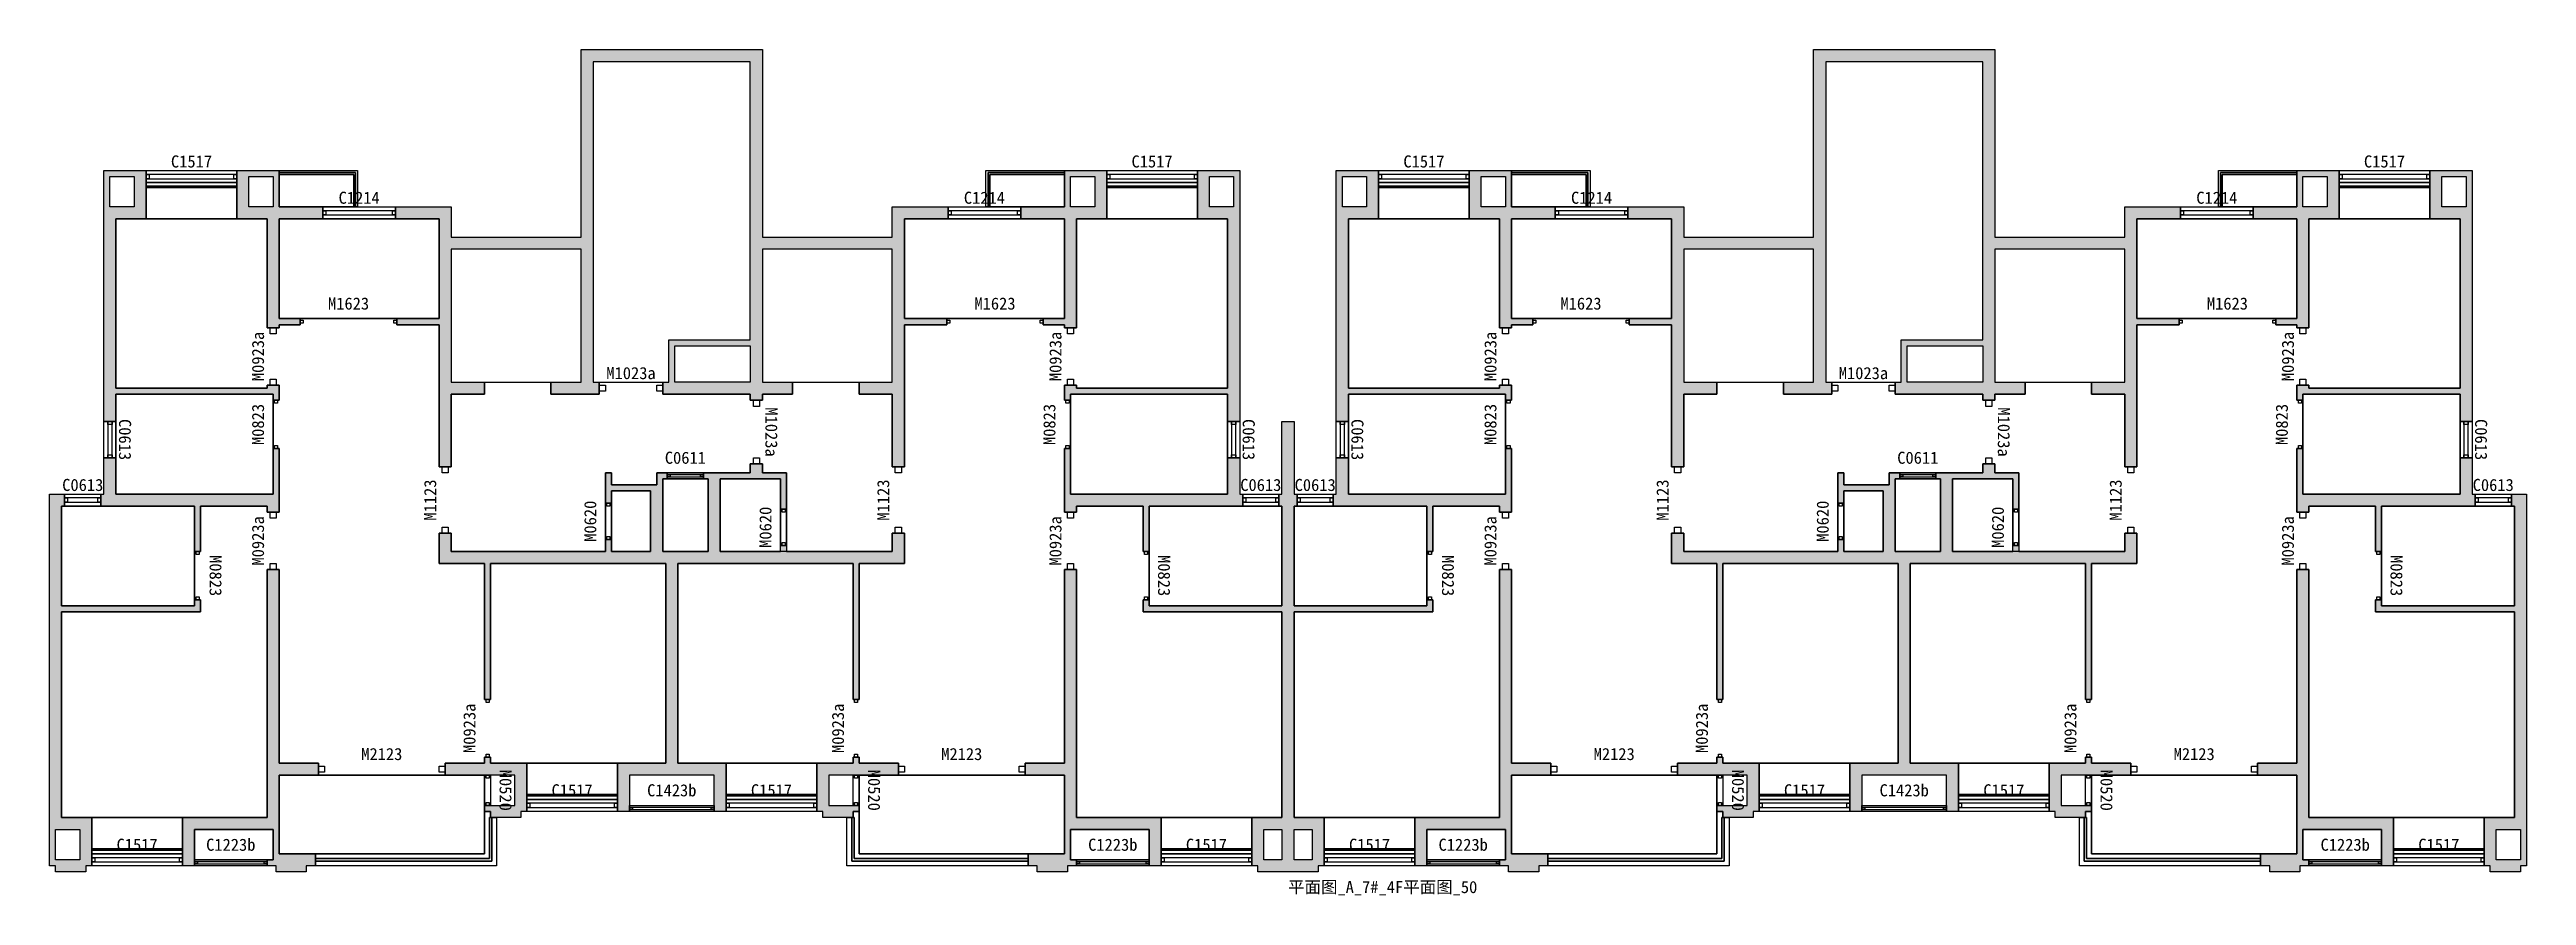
# Model space of a CAD drawing. Extents: x -200 to 40800, y -588 to 13400.
import ezdxf
from ezdxf.enums import TextEntityAlignment as Align

# ---------------------------------------------------------------- set-up
doc = ezdxf.new("R2010")
doc.units = 0
doc.header["$LTSCALE"] = 1000
doc.header["$MEASUREMENT"] = 0
doc.layers.get('DEFPOINTS').update_dxf_attribs({"color": 8, "linetype": 'CONTINUOUS'})
for name, color, linetype in [('AE-FLOR', 151, 'CONTINUOUS'), ('AE-HDWR', 8, 'CONTINUOUS'), ('AE-WALL', 255, 'CONTINUOUS'), ('AE-WALL-HACH', 15, 'CONTINUOUS'), ('AE-WIND', 11, 'CONTINUOUS')]:
    doc.layers.add(name, color=color, linetype=linetype)
doc.layers.add('DEFPOINTS-1', color=8, linetype='CONTINUOUS', plot=False)
doc.styles.get("Standard").update_dxf_attribs({"font": 'Stfangso_1.ttf', "width": 0.7})

msp = doc.modelspace()

# ---------------------------------------------------------------- texts
at = {"layer": 'DEFPOINTS', "linetype": 'Continuous'}
for s, p in [('C1517', (2150, 11450)), ('C1517', (2150, 11450)), ('C1517', (18050, 11450)), ('C1517', (18050, 11450)), ('C1517', (22550, 11450)), ('C1517', (22550, 11450)), ('C1517', (38450, 11450)), ('C1517', (38450, 11450)), ('C1214', (4925, 10850)), ('C1214', (4925, 10850)), ('C1214', (15275, 10850)), ('C1214', (15275, 10850)), ('C1214', (25325, 10850)), ('C1214', (25325, 10850)), ('C1214', (35675, 10850)), ('C1214', (35675, 10850)), ('M1623', (4750, 9100)), ('M1623', (4750, 9100)), ('M1623', (15450, 9100)), ('M1623', (15450, 9100)), ('M1623', (25150, 9100)), ('M1623', (25150, 9100)), ('M1623', (35850, 9100)), ('M1623', (35850, 9100)), ('M1023a', (9425, 7950)), ('M1023a', (9425, 7950)), ('M1023a', (29825, 7950)), ('M1023a', (29825, 7950)), ('C0611', (10325, 6550)), ('C0611', (10325, 6550)), ('C0611', (30725, 6550)), ('C0611', (30725, 6550)), ('C0613', (350, 6100)), ('C0613', (350, 6100)), ('C0613', (19850, 6100)), ('C0613', (19850, 6100)), ('C0613', (20750, 6100)), ('C0613', (20750, 6100)), ('C0613', (40250, 6100)), ('C0613', (40250, 6100)), ('M2123', (5300, 1650)), ('M2123', (5300, 1650)), ('M2123', (14900, 1650)), ('M2123', (14900, 1650)), ('M2123', (25700, 1650)), ('M2123', (25700, 1650)), ('M2123', (35300, 1650)), ('M2123', (35300, 1650)), ('C1517', (8450, 1050)), ('C1517', (8450, 1050)), ('C1423b', (10100, 1050)), ('C1423b', (10100, 1050)), ('C1517', (11750, 1050)), ('C1517', (11750, 1050)), ('C1517', (28850, 1050)), ('C1517', (28850, 1050)), ('C1423b', (30500, 1050)), ('C1423b', (30500, 1050)), ('C1517', (32150, 1050)), ('C1517', (32150, 1050)), ('C1517', (1250, 150)), ('C1517', (1250, 150)), ('C1223b', (2800, 150)), ('C1223b', (2800, 150)), ('C1223b', (17400, 150)), ('C1223b', (17400, 150)), ('C1517', (18950, 150)), ('C1517', (18950, 150)), ('C1517', (21650, 150)), ('C1517', (21650, 150)), ('C1223b', (23200, 150)), ('C1223b', (23200, 150)), ('C1223b', (37800, 150)), ('C1223b', (37800, 150)), ('C1517', (39350, 150)), ('C1517', (39350, 150))]:
    msp.add_text(s, height=200, dxfattribs=at).set_placement(p, align=Align.CENTER)
for s, rotation, p in [('M0923a', 90, (3350, 8325)), ('M0923a', 90, (3350, 8325)), ('M0923a', 90, (16550, 8325)), ('M0923a', 90, (16550, 8325)), ('M0923a', 90, (23750, 8325)), ('M0923a', 90, (23750, 8325)), ('M0923a', 90, (36950, 8325)), ('M0923a', 90, (36950, 8325)), ('M0823', 90, (3350, 7200)), ('M0823', 90, (3350, 7200)), ('M1023a', -90, (11650, 7075)), ('M1023a', -90, (11650, 7075)), ('M0823', 90, (16450, 7200)), ('M0823', 90, (16450, 7200)), ('M0823', 90, (23750, 7200)), ('M0823', 90, (23750, 7200)), ('M1023a', -90, (32050, 7075)), ('M1023a', -90, (32050, 7075)), ('M0823', 90, (36850, 7200)), ('M0823', 90, (36850, 7200)), ('C0613', -90, (950, 6950)), ('C0613', -90, (950, 6950)), ('C0613', -90, (19550, 6950)), ('C0613', -90, (19550, 6950)), ('C0613', -90, (21350, 6950)), ('C0613', -90, (21350, 6950)), ('C0613', -90, (39950, 6950)), ('C0613', -90, (39950, 6950)), ('M1123', 90, (6200, 5950)), ('M1123', 90, (6200, 5950)), ('M1123', 90, (13700, 5950)), ('M1123', 90, (13700, 5950)), ('M1123', 90, (26600, 5950)), ('M1123', 90, (26600, 5950)), ('M1123', 90, (34100, 5950)), ('M1123', 90, (34100, 5950)), ('M0620', 90, (8850, 5600)), ('M0620', 90, (8850, 5600)), ('M0620', 90, (11750, 5500)), ('M0620', 90, (11750, 5500)), ('M0620', 90, (29250, 5600)), ('M0620', 90, (29250, 5600)), ('M0620', 90, (32150, 5500)), ('M0620', 90, (32150, 5500)), ('M0923a', 90, (3350, 5275)), ('M0923a', 90, (3350, 5275)), ('M0923a', 90, (16550, 5275)), ('M0923a', 90, (16550, 5275)), ('M0923a', 90, (23750, 5275)), ('M0923a', 90, (23750, 5275)), ('M0923a', 90, (36950, 5275)), ('M0923a', 90, (36950, 5275)), ('M0823', -90, (2450, 4700)), ('M0823', -90, (2450, 4700)), ('M0823', -90, (18150, 4700)), ('M0823', -90, (18150, 4700)), ('M0823', -90, (22850, 4700)), ('M0823', -90, (22850, 4700)), ('M0823', -90, (38550, 4700)), ('M0823', -90, (38550, 4700)), ('M0923a', 90, (6850, 2175)), ('M0923a', 90, (6850, 2175)), ('M0923a', 90, (12950, 2175)), ('M0923a', 90, (12950, 2175)), ('M0923a', 90, (27250, 2175)), ('M0923a', 90, (27250, 2175)), ('M0923a', 90, (33350, 2175)), ('M0923a', 90, (33350, 2175)), ('M0520', -90, (7250, 1150)), ('M0520', -90, (7250, 1150)), ('M0520', -90, (13350, 1150)), ('M0520', -90, (13350, 1150)), ('M0520', -90, (27650, 1150)), ('M0520', -90, (27650, 1150)), ('M0520', -90, (33750, 1150)), ('M0520', -90, (33750, 1150))]:
    msp.add_text(s, height=200, rotation=rotation, dxfattribs=at).set_placement(p, align=Align.CENTER)
at = {"layer": 'DEFPOINTS'}
msp.add_text('平面图_A_7#_4F平面图_50', height=200, dxfattribs=at).set_placement((20300, -550))

# ---------------------------------------------------------------- hatches: boundary and pattern name
at = {"layer": 'AE-WALL-HACH'}
h = msp.add_hatch(dxfattribs=at)
h.set_pattern_fill('加气混凝土', color=15, scale=50, style=0)
h.set_pattern_definition([(0, (177, -183), (300, 600), [0, -600]), (0, (-174, -264), (300, 600), [0, -600]), (0, (21, -270), (300, 600), [0, -600]), (0, (234, -93), (300, 600), [0, -600]), (0, (-15, -300), (300, 600), [0, -600]), (0, (294, 285), (300, 600), [0, -600]), (0, (111, 237), (300, 600), [0, -600]), (0, (207, 162), (300, 600), [0, -600]), (0, (-282, 150), (300, 600), [0, -600]), (0, (12, 123), (300, 600), [0, -600]), (0, (-102, -30), (300, 600), [0, -600]), (0, (-96, -255), (300, 600), [0, -600]), (0, (129, -279), (300, 600), [0, -600]), (0, (294, -15), (300, 600), [0, -600]), (0, (-267, -108), (300, 600), [0, -600]), (0, (-216, -6), (300, 600), [0, -600]), (0, (18, -48), (300, 600), [0, -600]), (0, (-66, -135), (300, 600), [0, -600]), (0, (-114, 63), (300, 600), [0, -600]), (0, (-39, 288), (300, 600), [0, -600]), (0, (-243, -234), (300, 600), [0, -600]), (0, (87, 165), (300, 600), [0, -600]), (0, (-192, 174), (300, 600), [0, -600]), (0, (-240, 252), (300, 600), [0, -600]), (130.60129, (257.143, 97.143), (-1499.999983, 1800.000008), [26.3416, -11037.111]), (18.43495, (214.29, 108.57), (1500, 600), [27.105, -3767.628]), (90, (214.3, 82.86), (300, 600), [25.714, -1174.286]), (161.56505, (240, 74.29), (-1500, 599.99996), [27.105, -3767.628]), (53.1301, (240, 74.29), (300, 600), [28.5714, -2971.4285]), (135, (262.86, -231.43), (-300, 600), [24.244, -1672.813]), (45, (228.57, -231.43), (300, 600), [24.244, -1672.813]), (135, (245.71, -248.57), (-300, 600), [24.244, -1672.813]), (45, (245.71, -248.57), (300, 600), [24.244, -1672.813]), (116.565, (-25.7, 171.43), (-5e-05, 1200), [31.944, -638.8765]), (180, (-40, 200), (-300, 600), [34.286, -565.714]), (63.435, (-88.57, 171.43), (3e-06, 1200), [31.944, -638.8765]), (116.565, (-74.3, 142.86), (-5e-05, 1200), [31.944, -638.8765]), (0, (-74.3, 142.86), (300, 600), [34.286, -565.714]), (63.435, (-40, 142.86), (3e-06, 1200), [31.944, -638.8765]), (107.10273, (200, -31.429), (-899.999966, 3000.000005), [38.8613, -16282.9025]), (143.97263, (188.57, 5.714), (-5699.99993, 4199.999995), [38.861, -8122.02]), (180, (157.14, 28.6), (-300, 600), [37.143, -562.857]), (36.02737, (88.57, 5.714), (5699.99996, 4199.999955), [38.861, -8122.02]), (71.56505, (77.14, -28.57), (900, 3000), [36.14, -3758.593]), (107.10273, (88.571, -65.714), (-899.999966, 3000.000005), [38.8613, -16282.9025]), (143.97263, (120, -88.57), (-5699.99993, 4199.999995), [38.861, -8122.02]), (0, (120, -88.6), (300, 600), [37.143, -562.857]), (36.02737, (157.143, -88.57), (5699.99996, 4199.999955), [38.861, -8122.02]), (71.56505, (188.57, -65.71), (900, 3000), [36.14, -3758.593]), (150.25512, (205.714, 248.57), (-900, 599.99999), [23.035, -4814.3196]), (90, (185.7, 237.14), (300, 600), [22.857, -1177.143]), (29.74488, (185.714, 237.14), (900, 600), [23.035, -4814.3196]), (116.565, (65.7, -177.14), (-5e-05, 1200), [31.944, -638.8765]), (168.69007, (51.43, -148.57), (-2700, 599.999985), [29.137, -6089.6855]), (41.185925, (0, -162.857), (7499.999955, 6599.999942), [30.372, -12725.802]), (90, (0, -191.43), (300, 600), [28.5714, -1171.4285]), (138.814074, (22.857, -211.429), (-7499.999867, 6600.000042), [30.372, -12725.802]), (16.699244, (22.857, -211.429), (9899.999926, 2999.999969), [29.8295, -12498.5375]), (60.945396, (51.43, -202.857), (300, 599.999995), [29.416, -12325.3395]), (109.983106, (-185.714, 74.286), (-1500.000006, 4199.999989), [33.442, -14012.1975]), (155.556045, (-197.143, 105.714), (-3900.000015, 1799.999963), [34.523, -14465.1315]), (24.443955, (-260, 105.714), (3900.000002, 1799.999991), [34.523, -14465.1315]), (70.01689, (-271.429, 74.286), (1500.000005, 4199.99999), [33.442, -14012.1975]), (109.983106, (-260, 42.857), (-1500.000006, 4199.999989), [33.442, -14012.1975]), (160.01689, (-228.57, 31.43), (-1500, 599.99997), [33.442, -6989.3775]), (19.9831, (-228.57, 31.43), (1499.99999, 600), [33.442, -6989.3775]), (70.01689, (-197.143, 42.857), (1500.000005, 4199.99999), [33.442, -14012.1975]), (122.00538, (37.14, 20), (-300.00004, 599.99997), [26.954, -5633.434]), (18.43495, (-2.86, 34.29), (1500, 600), [27.105, -3767.628]), (90, (-2.86, 8.57), (300, 600), [25.714, -1174.286]), (161.56505, (22.86, 0), (-1500, 599.99996), [27.105, -3767.628]), (54.46232, (22.857, 0), (2099.999997, 2999.999996), [24.578, -10298.2115]), (116.565, (-137.14, -125.7), (-5e-05, 1200), [31.944, -638.8765]), (180, (-151.4, -97.14), (-300, 600), [31.4286, -568.571]), (59.03624, (-200, -125.714), (300, 600), [33.32, -6963.822]), (120.96376, (-182.857, -154.286), (-300.00004, 599.99997), [33.32, -6963.822]), (0, (-182.86, -154.3), (300, 600), [31.4286, -568.571]), (63.435, (-151.43, -154.3), (3e-06, 1200), [31.944, -638.8765])])
h.paths.add_polyline_path([(13750, 7700), (13200, 7700), (13200, 7900), (13750, 7900), (13750, 10100), (11600, 10100), (11600, 7900), (12100, 7900), (12100, 7700), (11600, 7700), (11600, 7600), (11400, 7600), (11400, 7700), (9950, 7700), (9950, 7900), (10050, 7900), (10050, 8600), (11400, 8600), (11400, 13200), (8800, 13200), (8800, 7900), (8900, 7900), (8900, 7700), (8100, 7700), (8100, 7900), (8600, 7900), (8600, 10100), (6450, 10100), (6450, 7900), (7000, 7900), (7000, 7700), (6450, 7700), (6450, 6500), (6250, 6500), (6250, 8850), (5550, 8850), (5550, 8950), (6250, 8950), (6250, 10600), (5525, 10600), (5525, 10800), (6450, 10800), (6450, 10300), (8600, 10300), (8600, 13400), (11600, 13400), (11600, 10300), (13750, 10300), (13750, 10800), (14675, 10800), (14675, 10600), (13950, 10600), (13950, 8950), (14650, 8950), (14650, 8850), (13950, 8850), (13950, 6500), (13750, 6500)], flags=0)
h.paths.add_polyline_path([(10150, 8500), (11400, 8500), (11400, 7900), (10150, 7900)], flags=0)
h.paths.add_polyline_path([(34150, 7700), (33600, 7700), (33600, 7900), (34150, 7900), (34150, 10100), (32000, 10100), (32000, 7900), (32500, 7900), (32500, 7700), (32000, 7700), (32000, 7600), (31800, 7600), (31800, 7700), (30350, 7700), (30350, 7900), (30450, 7900), (30450, 8600), (31800, 8600), (31800, 13200), (29200, 13200), (29200, 7900), (29300, 7900), (29300, 7700), (28500, 7700), (28500, 7900), (29000, 7900), (29000, 10100), (26850, 10100), (26850, 7900), (27400, 7900), (27400, 7700), (26850, 7700), (26850, 6500), (26650, 6500), (26650, 8850), (25950, 8850), (25950, 8950), (26650, 8950), (26650, 10600), (25925, 10600), (25925, 10800), (26850, 10800), (26850, 10300), (29000, 10300), (29000, 13400), (32000, 13400), (32000, 10300), (34150, 10300), (34150, 10800), (35075, 10800), (35075, 10600), (34350, 10600), (34350, 8950), (35050, 8950), (35050, 8850), (34350, 8850), (34350, 6500), (34150, 6500)], flags=0)
h.paths.add_polyline_path([(30550, 8500), (31800, 8500), (31800, 7900), (30550, 7900)], flags=0)
h.paths.add_polyline_path([(3400, 10600), (2900, 10600), (2900, 11400), (3600, 11400), (3600, 10800), (4325, 10800), (4325, 10600), (3600, 10600), (3600, 8950), (3950, 8950), (3950, 8850), (3600, 8850), (3600, 8800), (3400, 8800)], flags=0)
h.paths.add_polyline_path([(3100, 11300), (3500, 11300), (3500, 10800), (3100, 10800)], flags=0)
h.paths.add_polyline_path([(23800, 10600), (23300, 10600), (23300, 11400), (24000, 11400), (24000, 10800), (24725, 10800), (24725, 10600), (24000, 10600), (24000, 8950), (24350, 8950), (24350, 8850), (24000, 8850), (24000, 8800), (23800, 8800)], flags=0)
h.paths.add_polyline_path([(23500, 11300), (23900, 11300), (23900, 10800), (23500, 10800)], flags=0)
h.paths.add_polyline_path([(700, 11400), (1400, 11400), (1400, 10600), (900, 10600), (900, 7800), (3400, 7800), (3400, 7850), (3600, 7850), (3600, 7600), (3500, 7600), (3500, 7700), (900, 7700), (900, 7250), (700, 7250)], flags=0)
h.paths.add_polyline_path([(800, 11300), (1200, 11300), (1200, 10800), (800, 10800)], flags=0)
h.paths.add_polyline_path([(19300, 7700), (16700, 7700), (16700, 7600), (16600, 7600), (16600, 7850), (16800, 7850), (16800, 7800), (19300, 7800), (19300, 10600), (18800, 10600), (18800, 11400), (19500, 11400), (19500, 7250), (19300, 7250)], flags=0)
h.paths.add_polyline_path([(19000, 11300), (19400, 11300), (19400, 10800), (19000, 10800)], flags=0)
h.paths.add_polyline_path([(39700, 7700), (37100, 7700), (37100, 7600), (37000, 7600), (37000, 7850), (37200, 7850), (37200, 7800), (39700, 7800), (39700, 10600), (39200, 10600), (39200, 11400), (39900, 11400), (39900, 7250), (39700, 7250)], flags=0)
h.paths.add_polyline_path([(39400, 11300), (39800, 11300), (39800, 10800), (39400, 10800)], flags=0)
h.paths.add_polyline_path([(21100, 11400), (21800, 11400), (21800, 10600), (21300, 10600), (21300, 7800), (23800, 7800), (23800, 7850), (24000, 7850), (24000, 7600), (23900, 7600), (23900, 7700), (21300, 7700), (21300, 7250), (21100, 7250)], flags=0)
h.paths.add_polyline_path([(21200, 11300), (21600, 11300), (21600, 10800), (21200, 10800)], flags=0)
h.paths.add_polyline_path([(16600, 8850), (16250, 8850), (16250, 8950), (16600, 8950), (16600, 10600), (15875, 10600), (15875, 10800), (16600, 10800), (16600, 11400), (17300, 11400), (17300, 10600), (16800, 10600), (16800, 8800), (16600, 8800)], flags=0)
h.paths.add_polyline_path([(16700, 11300), (17100, 11300), (17100, 10800), (16700, 10800)], flags=0)
h.paths.add_polyline_path([(37000, 8850), (36650, 8850), (36650, 8950), (37000, 8950), (37000, 10600), (36275, 10600), (36275, 10800), (37000, 10800), (37000, 11400), (37700, 11400), (37700, 10600), (37200, 10600), (37200, 8800), (37000, 8800)], flags=0)
h.paths.add_polyline_path([(37100, 11300), (37500, 11300), (37500, 10800), (37100, 10800)], flags=0)
h.paths.add_polyline_path([(19800, -100), (19700, -100), (19700, 700), (20200, 700), (20200, 4100), (17900, 4100), (17900, 4300), (18000, 4300), (18000, 4200), (20200, 4200), (20200, 5850), (20150, 5850), (20150, 6050), (20200, 6050), (20200, 7250), (20400, 7250), (20400, 6050), (20450, 6050), (20450, 5850), (20400, 5850), (20400, 4200), (22600, 4200), (22600, 4300), (22700, 4300), (22700, 4100), (20400, 4100), (20400, 700), (20900, 700), (20900, -100), (20800, -100), (20800, -200), (19800, -200)], flags=0)
h.paths.add_polyline_path([(20400, 500), (20700, 500), (20700, 0), (20400, 0)], flags=0)
h.paths.add_polyline_path([(19900, 500), (20200, 500), (20200, 0), (19900, 0)], flags=0)
h.paths.add_polyline_path([(17900, 5850), (16800, 5850), (16800, 5750), (16600, 5750), (16600, 6800), (16700, 6800), (16700, 6050), (19300, 6050), (19300, 6650), (19500, 6650), (19500, 6050), (19550, 6050), (19550, 5850), (18000, 5850), (18000, 5100), (17900, 5100)], flags=0)
h.paths.add_polyline_path([(38300, 5850), (37200, 5850), (37200, 5750), (37000, 5750), (37000, 6800), (37100, 6800), (37100, 6050), (39700, 6050), (39700, 6650), (39900, 6650), (39900, 6050), (39950, 6050), (39950, 5850), (38400, 5850), (38400, 5100), (38300, 5100)], flags=0)
h.paths.add_polyline_path([(2200, 5850), (650, 5850), (650, 6050), (700, 6050), (700, 6650), (900, 6650), (900, 6050), (3500, 6050), (3500, 6800), (3600, 6800), (3600, 5750), (3400, 5750), (3400, 5850), (2300, 5850), (2300, 5100), (2200, 5100)], flags=0)
h.paths.add_polyline_path([(22600, 5850), (21050, 5850), (21050, 6050), (21100, 6050), (21100, 6650), (21300, 6650), (21300, 6050), (23900, 6050), (23900, 6800), (24000, 6800), (24000, 5750), (23800, 5750), (23800, 5850), (22700, 5850), (22700, 5100), (22600, 5100)], flags=0)
h.paths.add_polyline_path([(10800, 1400), (9400, 1400), (9400, 800), (9200, 800), (9200, 1600), (10000, 1600), (10000, 4900), (7100, 4900), (7100, 2650), (7000, 2650), (7000, 4900), (6250, 4900), (6250, 5400), (6450, 5400), (6450, 5100), (9000, 5100), (9000, 5300), (9100, 5300), (9100, 5100), (9750, 5100), (9750, 6100), (9100, 6100), (9100, 5900), (9000, 5900), (9000, 6400), (9100, 6400), (9100, 6200), (9850, 6200), (9850, 6400), (10025, 6400), (10025, 6300), (9950, 6300), (9950, 5100), (10700, 5100), (10700, 6300), (10625, 6300), (10625, 6400), (11400, 6400), (11400, 6550), (11600, 6550), (11600, 6400), (12000, 6400), (12000, 5800), (11900, 5800), (11900, 6300), (10900, 6300), (10900, 5100), (11900, 5100), (11900, 5200), (12000, 5200), (12000, 5100), (13750, 5100), (13750, 5400), (13950, 5400), (13950, 4900), (13200, 4900), (13200, 2650), (13100, 2650), (13100, 4900), (10200, 4900), (10200, 1600), (11000, 1600), (11000, 800), (10800, 800)], flags=0)
h.paths.add_polyline_path([(31200, 1400), (29800, 1400), (29800, 800), (29600, 800), (29600, 1600), (30400, 1600), (30400, 4900), (27500, 4900), (27500, 2650), (27400, 2650), (27400, 4900), (26650, 4900), (26650, 5400), (26850, 5400), (26850, 5100), (29400, 5100), (29400, 5300), (29500, 5300), (29500, 5100), (30150, 5100), (30150, 6100), (29500, 6100), (29500, 5900), (29400, 5900), (29400, 6400), (29500, 6400), (29500, 6200), (30250, 6200), (30250, 6400), (30425, 6400), (30425, 6300), (30350, 6300), (30350, 5100), (31100, 5100), (31100, 6300), (31025, 6300), (31025, 6400), (31800, 6400), (31800, 6550), (32000, 6550), (32000, 6400), (32400, 6400), (32400, 5800), (32300, 5800), (32300, 6300), (31300, 6300), (31300, 5100), (32300, 5100), (32300, 5200), (32400, 5200), (32400, 5100), (34150, 5100), (34150, 5400), (34350, 5400), (34350, 4900), (33600, 4900), (33600, 2650), (33500, 2650), (33500, 4900), (30600, 4900), (30600, 1600), (31400, 1600), (31400, 800), (31200, 800)], flags=0)
h.paths.add_polyline_path([(-100, -100), (-200, -100), (-200, 6050), (50, 6050), (50, 5850), (0, 5850), (0, 4200), (2200, 4200), (2200, 4300), (2300, 4300), (2300, 4100), (0, 4100), (0, 700), (500, 700), (500, -100), (400, -100), (400, -200), (-100, -200)], flags=0)
h.paths.add_polyline_path([(-100, 500), (300, 500), (300, 0), (-100, 0)], flags=0)
h.paths.add_polyline_path([(40200, -100), (40100, -100), (40100, 700), (40600, 700), (40600, 4100), (38300, 4100), (38300, 4300), (38400, 4300), (38400, 4200), (40600, 4200), (40600, 5850), (40550, 5850), (40550, 6050), (40800, 6050), (40800, -100), (40700, -100), (40700, -200), (40200, -200)], flags=0)
h.paths.add_polyline_path([(40300, 500), (40700, 500), (40700, 0), (40300, 0)], flags=0)
h.paths.add_polyline_path([(16150, -100), (16000, -100), (16000, 100), (16600, 100), (16600, 1400), (15950, 1400), (15950, 1600), (16600, 1600), (16600, 4800), (16800, 4800), (16800, 700), (18200, 700), (18200, -100), (18000, -100), (18000, 500), (16700, 500), (16700, 0), (16800, 0), (16800, -100), (16650, -100), (16650, -200), (16150, -200)], flags=0)
h.paths.add_polyline_path([(36550, -100), (36400, -100), (36400, 100), (37000, 100), (37000, 1400), (36350, 1400), (36350, 1600), (37000, 1600), (37000, 4800), (37200, 4800), (37200, 700), (38600, 700), (38600, -100), (38400, -100), (38400, 500), (37100, 500), (37100, 0), (37200, 0), (37200, -100), (37050, -100), (37050, -200), (36550, -200)], flags=0)
h.paths.add_polyline_path([(3550, -100), (3400, -100), (3400, 0), (3500, 0), (3500, 500), (2200, 500), (2200, -100), (2000, -100), (2000, 700), (3400, 700), (3400, 4800), (3600, 4800), (3600, 1600), (4250, 1600), (4250, 1400), (3600, 1400), (3600, 100), (4200, 100), (4200, -100), (4050, -100), (4050, -200), (3550, -200)], flags=0)
h.paths.add_polyline_path([(23950, -100), (23800, -100), (23800, 0), (23900, 0), (23900, 500), (22600, 500), (22600, -100), (22400, -100), (22400, 700), (23800, 700), (23800, 4800), (24000, 4800), (24000, 1600), (24650, 1600), (24650, 1400), (24000, 1400), (24000, 100), (24600, 100), (24600, -100), (24450, -100), (24450, -200), (23950, -200)], flags=0)
h.paths.add_polyline_path([(7100, 800), (7000, 800), (7000, 900), (7500, 900), (7500, 1400), (6350, 1400), (6350, 1600), (7000, 1600), (7000, 1700), (7100, 1700), (7100, 1600), (7700, 1600), (7700, 800), (7600, 800), (7600, 700), (7100, 700)], flags=0)
h.paths.add_polyline_path([(27500, 800), (27400, 800), (27400, 900), (27900, 900), (27900, 1400), (26750, 1400), (26750, 1600), (27400, 1600), (27400, 1700), (27500, 1700), (27500, 1600), (28100, 1600), (28100, 800), (28000, 800), (28000, 700), (27500, 700)], flags=0)
h.paths.add_polyline_path([(12600, 800), (12500, 800), (12500, 1600), (13100, 1600), (13100, 1700), (13200, 1700), (13200, 1600), (13850, 1600), (13850, 1400), (12700, 1400), (12700, 900), (13200, 900), (13200, 800), (13100, 800), (13100, 700), (12600, 700)], flags=0)
h.paths.add_polyline_path([(33000, 800), (32900, 800), (32900, 1600), (33500, 1600), (33500, 1700), (33600, 1700), (33600, 1600), (34250, 1600), (34250, 1400), (33100, 1400), (33100, 900), (33600, 900), (33600, 800), (33500, 800), (33500, 700), (33000, 700)], flags=0)

# ---------------------------------------------------------------- linework, layer by layer
at = {"layer": 'AE-FLOR', "linetype": 'Continuous'}
for points in [[(1400, 11400), (2900, 11400), (2900, 11335), (1400, 11335)], [(1400, 11265), (2900, 11265), (2900, 11200), (1400, 11200)], [(1400, 11200), (2900, 11200), (2900, 11140), (1400, 11140)], [(1400, 11200), (2900, 11200), (2900, 11140), (1400, 11140)], [(1400, 11200), (2900, 11200), (2900, 11140), (1400, 11140)], [(1400, 11200), (2900, 11200), (2900, 11140), (1400, 11140)], [(1400, 11200), (2900, 11200), (2900, 11140), (1400, 11140)], [(1400, 11120), (2900, 11120), (2900, 10600), (1400, 10600)], [(1400, 11120), (2900, 11120), (2900, 10600), (1400, 10600)], [(1400, 11120), (2900, 11120), (2900, 10600), (1400, 10600)], [(1400, 11120), (2900, 11120), (2900, 10600), (1400, 10600)], [(1400, 11120), (2900, 11120), (2900, 10600), (1400, 10600)], [(4865, 11365), (3600, 11365), (3600, 11400), (4900, 11400), (4900, 10800), (4865, 10800)], [(4865, 11365), (3600, 11365), (3600, 11400), (4900, 11400), (4900, 10800), (4865, 10800)], [(4835, 11335), (3600, 11335), (3600, 11365), (4865, 11365), (4865, 10800), (4835, 10800)], [(3600, 11335), (4835, 11335), (4835, 10800), (3600, 10800)], [(3600, 11335), (4835, 11335), (4835, 10800), (3600, 10800)], [(15300, 11400), (16600, 11400), (16600, 11365), (15335, 11365), (15335, 10800), (15300, 10800)], [(15300, 11400), (16600, 11400), (16600, 11365), (15335, 11365), (15335, 10800), (15300, 10800)], [(15335, 11365), (16600, 11365), (16600, 11335), (15365, 11335), (15365, 10800), (15335, 10800)], [(15365, 11335), (16600, 11335), (16600, 10800), (15365, 10800)], [(15365, 11335), (16600, 11335), (16600, 10800), (15365, 10800)], [(17300, 11400), (18800, 11400), (18800, 11335), (17300, 11335)], [(17300, 11265), (18800, 11265), (18800, 11200), (17300, 11200)], [(17300, 11200), (18800, 11200), (18800, 11140), (17300, 11140)], [(17300, 11200), (18800, 11200), (18800, 11140), (17300, 11140)], [(17300, 11200), (18800, 11200), (18800, 11140), (17300, 11140)], [(17300, 11200), (18800, 11200), (18800, 11140), (17300, 11140)], [(17300, 11200), (18800, 11200), (18800, 11140), (17300, 11140)], [(17300, 11120), (18800, 11120), (18800, 10600), (17300, 10600)], [(17300, 11120), (18800, 11120), (18800, 10600), (17300, 10600)], [(17300, 11120), (18800, 11120), (18800, 10600), (17300, 10600)], [(17300, 11120), (18800, 11120), (18800, 10600), (17300, 10600)], [(17300, 11120), (18800, 11120), (18800, 10600), (17300, 10600)], [(21800, 11400), (23300, 11400), (23300, 11335), (21800, 11335)], [(21800, 11265), (23300, 11265), (23300, 11200), (21800, 11200)], [(21800, 11200), (23300, 11200), (23300, 11140), (21800, 11140)], [(21800, 11200), (23300, 11200), (23300, 11140), (21800, 11140)], [(21800, 11200), (23300, 11200), (23300, 11140), (21800, 11140)], [(21800, 11200), (23300, 11200), (23300, 11140), (21800, 11140)], [(21800, 11200), (23300, 11200), (23300, 11140), (21800, 11140)], [(21800, 11120), (23300, 11120), (23300, 10600), (21800, 10600)], [(21800, 11120), (23300, 11120), (23300, 10600), (21800, 10600)], [(21800, 11120), (23300, 11120), (23300, 10600), (21800, 10600)], [(21800, 11120), (23300, 11120), (23300, 10600), (21800, 10600)], [(21800, 11120), (23300, 11120), (23300, 10600), (21800, 10600)], [(25265, 11365), (24000, 11365), (24000, 11400), (25300, 11400), (25300, 10800), (25265, 10800)], [(25265, 11365), (24000, 11365), (24000, 11400), (25300, 11400), (25300, 10800), (25265, 10800)], [(25235, 11335), (24000, 11335), (24000, 11365), (25265, 11365), (25265, 10800), (25235, 10800)], [(24000, 11335), (25235, 11335), (25235, 10800), (24000, 10800)], [(24000, 11335), (25235, 11335), (25235, 10800), (24000, 10800)], [(35700, 11400), (37000, 11400), (37000, 11365), (35735, 11365), (35735, 10800), (35700, 10800)], [(35700, 11400), (37000, 11400), (37000, 11365), (35735, 11365), (35735, 10800), (35700, 10800)], [(35735, 11365), (37000, 11365), (37000, 11335), (35765, 11335), (35765, 10800), (35735, 10800)], [(35765, 11335), (37000, 11335), (37000, 10800), (35765, 10800)], [(35765, 11335), (37000, 11335), (37000, 10800), (35765, 10800)], [(37700, 11400), (39200, 11400), (39200, 11335), (37700, 11335)], [(37700, 11265), (39200, 11265), (39200, 11200), (37700, 11200)], [(37700, 11200), (39200, 11200), (39200, 11140), (37700, 11140)], [(37700, 11200), (39200, 11200), (39200, 11140), (37700, 11140)], [(37700, 11200), (39200, 11200), (39200, 11140), (37700, 11140)], [(37700, 11200), (39200, 11200), (39200, 11140), (37700, 11140)], [(37700, 11200), (39200, 11200), (39200, 11140), (37700, 11140)], [(37700, 11120), (39200, 11120), (39200, 10600), (37700, 10600)], [(37700, 11120), (39200, 11120), (39200, 10600), (37700, 10600)], [(37700, 11120), (39200, 11120), (39200, 10600), (37700, 10600)], [(37700, 11120), (39200, 11120), (39200, 10600), (37700, 10600)], [(37700, 11120), (39200, 11120), (39200, 10600), (37700, 10600)], [(4325, 10800), (5525, 10800), (5525, 10735), (4325, 10735)], [(4325, 10665), (5525, 10665), (5525, 10600), (4325, 10600)], [(14675, 10800), (15875, 10800), (15875, 10735), (14675, 10735)], [(14675, 10665), (15875, 10665), (15875, 10600), (14675, 10600)], [(24725, 10800), (25925, 10800), (25925, 10735), (24725, 10735)], [(24725, 10665), (25925, 10665), (25925, 10600), (24725, 10600)], [(35075, 10800), (36275, 10800), (36275, 10735), (35075, 10735)], [(35075, 10665), (36275, 10665), (36275, 10600), (35075, 10600)], [(16800, 4800), (16600, 4800), (16600, 1600), (15950, 1600), (15950, 1400), (13850, 1400), (13850, 1600), (13200, 1600), (13200, 1700), (13100, 1700), (13100, 1600), (10200, 1600), (10200, 4900), (13100, 4900), (13100, 2650), (13200, 2650), (13200, 4900), (13950, 4900), (13950, 5400), (13750, 5400), (13750, 5100), (10900, 5100), (10900, 6300), (11900, 6300), (11900, 5200), (12000, 5200), (12000, 6400), (11600, 6400), (11600, 6550), (11400, 6550), (11400, 6400), (9850, 6400), (9850, 6200), (9100, 6200), (9100, 6400), (9000, 6400), (9000, 5100), (6450, 5100), (6450, 5400), (6250, 5400), (6250, 4900), (7000, 4900), (7000, 2650), (7100, 2650), (7100, 4900), (10000, 4900), (10000, 1600), (7100, 1600), (7100, 1700), (7000, 1700), (7000, 1600), (6350, 1600), (6350, 1400), (4250, 1400), (4250, 1600), (3600, 1600), (3600, 4800), (3400, 4800), (3400, 700), (0, 700), (0, 4100), (2300, 4100), (2300, 4300), (2200, 4300), (2200, 5100), (2300, 5100), (2300, 5850), (3400, 5850), (3400, 5750), (3600, 5750), (3600, 6800), (3500, 6800), (3500, 7600), (3600, 7600), (3600, 7850), (3400, 7850), (3400, 7800), (900, 7800), (900, 10600), (3400, 10600), (3400, 8800), (3600, 8800), (3600, 8850), (3950, 8850), (3950, 8950), (5550, 8950), (5550, 8850), (6250, 8850), (6250, 6500), (6450, 6500), (6450, 7700), (7000, 7700), (7000, 7900), (8100, 7900), (8100, 7700), (8900, 7700), (8900, 7900), (9950, 7900), (9950, 7700), (11400, 7700), (11400, 7600), (11600, 7600), (11600, 7700), (12100, 7700), (12100, 7900), (13200, 7900), (13200, 7700), (13750, 7700), (13750, 6500), (13950, 6500), (13950, 8850), (14650, 8850), (14650, 8950), (16250, 8950), (16250, 8850), (16600, 8850), (16600, 8800), (16800, 8800), (16800, 10600), (19300, 10600), (19300, 7800), (16800, 7800), (16800, 7850), (16600, 7850), (16600, 7600), (16700, 7600), (16700, 6800), (16600, 6800), (16600, 5750), (16800, 5750), (16800, 5850), (17900, 5850), (17900, 5100), (18000, 5100), (18000, 4300), (17900, 4300), (17900, 4100), (20200, 4100), (20200, 700), (16800, 700)], [(16800, 4800), (16600, 4800), (16600, 1600), (15950, 1600), (15950, 1400), (13850, 1400), (13850, 1600), (13200, 1600), (13200, 1700), (13100, 1700), (13100, 1600), (10200, 1600), (10200, 4900), (13100, 4900), (13100, 2650), (13200, 2650), (13200, 4900), (13950, 4900), (13950, 5400), (13750, 5400), (13750, 5100), (10900, 5100), (10900, 6300), (11900, 6300), (11900, 5200), (12000, 5200), (12000, 6400), (11600, 6400), (11600, 6550), (11400, 6550), (11400, 6400), (9850, 6400), (9850, 6200), (9100, 6200), (9100, 6400), (9000, 6400), (9000, 5100), (6450, 5100), (6450, 5400), (6250, 5400), (6250, 4900), (7000, 4900), (7000, 2650), (7100, 2650), (7100, 4900), (10000, 4900), (10000, 1600), (7100, 1600), (7100, 1700), (7000, 1700), (7000, 1600), (6350, 1600), (6350, 1400), (4250, 1400), (4250, 1600), (3600, 1600), (3600, 4800), (3400, 4800), (3400, 700), (0, 700), (0, 4100), (2300, 4100), (2300, 4300), (2200, 4300), (2200, 5100), (2300, 5100), (2300, 5850), (3400, 5850), (3400, 5750), (3600, 5750), (3600, 6800), (3500, 6800), (3500, 7600), (3600, 7600), (3600, 7850), (3400, 7850), (3400, 7800), (900, 7800), (900, 10600), (3400, 10600), (3400, 8800), (3600, 8800), (3600, 8850), (3950, 8850), (3950, 8950), (5550, 8950), (5550, 8850), (6250, 8850), (6250, 6500), (6450, 6500), (6450, 7700), (7000, 7700), (7000, 7900), (8100, 7900), (8100, 7700), (8900, 7700), (8900, 7900), (9950, 7900), (9950, 7700), (11400, 7700), (11400, 7600), (11600, 7600), (11600, 7700), (12100, 7700), (12100, 7900), (13200, 7900), (13200, 7700), (13750, 7700), (13750, 6500), (13950, 6500), (13950, 8850), (14650, 8850), (14650, 8950), (16250, 8950), (16250, 8850), (16600, 8850), (16600, 8800), (16800, 8800), (16800, 10600), (19300, 10600), (19300, 7800), (16800, 7800), (16800, 7850), (16600, 7850), (16600, 7600), (16700, 7600), (16700, 6800), (16600, 6800), (16600, 5750), (16800, 5750), (16800, 5850), (17900, 5850), (17900, 5100), (18000, 5100), (18000, 4300), (17900, 4300), (17900, 4100), (20200, 4100), (20200, 700), (16800, 700)], [(3600, 10600), (6250, 10600), (6250, 8950), (3600, 8950)], [(3600, 10600), (6250, 10600), (6250, 8950), (3600, 8950)], [(13950, 10600), (16600, 10600), (16600, 8950), (13950, 8950)], [(13950, 10600), (16600, 10600), (16600, 8950), (13950, 8950)], [(37200, 4800), (37000, 4800), (37000, 1600), (36350, 1600), (36350, 1400), (34250, 1400), (34250, 1600), (33600, 1600), (33600, 1700), (33500, 1700), (33500, 1600), (30600, 1600), (30600, 4900), (33500, 4900), (33500, 2650), (33600, 2650), (33600, 4900), (34350, 4900), (34350, 5400), (34150, 5400), (34150, 5100), (31300, 5100), (31300, 6300), (32300, 6300), (32300, 5200), (32400, 5200), (32400, 6400), (32000, 6400), (32000, 6550), (31800, 6550), (31800, 6400), (30250, 6400), (30250, 6200), (29500, 6200), (29500, 6400), (29400, 6400), (29400, 5100), (26850, 5100), (26850, 5400), (26650, 5400), (26650, 4900), (27400, 4900), (27400, 2650), (27500, 2650), (27500, 4900), (30400, 4900), (30400, 1600), (27500, 1600), (27500, 1700), (27400, 1700), (27400, 1600), (26750, 1600), (26750, 1400), (24650, 1400), (24650, 1600), (24000, 1600), (24000, 4800), (23800, 4800), (23800, 700), (20400, 700), (20400, 4100), (22700, 4100), (22700, 4300), (22600, 4300), (22600, 5100), (22700, 5100), (22700, 5850), (23800, 5850), (23800, 5750), (24000, 5750), (24000, 6800), (23900, 6800), (23900, 7600), (24000, 7600), (24000, 7850), (23800, 7850), (23800, 7800), (21300, 7800), (21300, 10600), (23800, 10600), (23800, 8800), (24000, 8800), (24000, 8850), (24350, 8850), (24350, 8950), (25950, 8950), (25950, 8850), (26650, 8850), (26650, 6500), (26850, 6500), (26850, 7700), (27400, 7700), (27400, 7900), (28500, 7900), (28500, 7700), (29300, 7700), (29300, 7900), (30350, 7900), (30350, 7700), (31800, 7700), (31800, 7600), (32000, 7600), (32000, 7700), (32500, 7700), (32500, 7900), (33600, 7900), (33600, 7700), (34150, 7700), (34150, 6500), (34350, 6500), (34350, 8850), (35050, 8850), (35050, 8950), (36650, 8950), (36650, 8850), (37000, 8850), (37000, 8800), (37200, 8800), (37200, 10600), (39700, 10600), (39700, 7800), (37200, 7800), (37200, 7850), (37000, 7850), (37000, 7600), (37100, 7600), (37100, 6800), (37000, 6800), (37000, 5750), (37200, 5750), (37200, 5850), (38300, 5850), (38300, 5100), (38400, 5100), (38400, 4300), (38300, 4300), (38300, 4100), (40600, 4100), (40600, 700), (37200, 700)], [(37200, 4800), (37000, 4800), (37000, 1600), (36350, 1600), (36350, 1400), (34250, 1400), (34250, 1600), (33600, 1600), (33600, 1700), (33500, 1700), (33500, 1600), (30600, 1600), (30600, 4900), (33500, 4900), (33500, 2650), (33600, 2650), (33600, 4900), (34350, 4900), (34350, 5400), (34150, 5400), (34150, 5100), (31300, 5100), (31300, 6300), (32300, 6300), (32300, 5200), (32400, 5200), (32400, 6400), (32000, 6400), (32000, 6550), (31800, 6550), (31800, 6400), (30250, 6400), (30250, 6200), (29500, 6200), (29500, 6400), (29400, 6400), (29400, 5100), (26850, 5100), (26850, 5400), (26650, 5400), (26650, 4900), (27400, 4900), (27400, 2650), (27500, 2650), (27500, 4900), (30400, 4900), (30400, 1600), (27500, 1600), (27500, 1700), (27400, 1700), (27400, 1600), (26750, 1600), (26750, 1400), (24650, 1400), (24650, 1600), (24000, 1600), (24000, 4800), (23800, 4800), (23800, 700), (20400, 700), (20400, 4100), (22700, 4100), (22700, 4300), (22600, 4300), (22600, 5100), (22700, 5100), (22700, 5850), (23800, 5850), (23800, 5750), (24000, 5750), (24000, 6800), (23900, 6800), (23900, 7600), (24000, 7600), (24000, 7850), (23800, 7850), (23800, 7800), (21300, 7800), (21300, 10600), (23800, 10600), (23800, 8800), (24000, 8800), (24000, 8850), (24350, 8850), (24350, 8950), (25950, 8950), (25950, 8850), (26650, 8850), (26650, 6500), (26850, 6500), (26850, 7700), (27400, 7700), (27400, 7900), (28500, 7900), (28500, 7700), (29300, 7700), (29300, 7900), (30350, 7900), (30350, 7700), (31800, 7700), (31800, 7600), (32000, 7600), (32000, 7700), (32500, 7700), (32500, 7900), (33600, 7900), (33600, 7700), (34150, 7700), (34150, 6500), (34350, 6500), (34350, 8850), (35050, 8850), (35050, 8950), (36650, 8950), (36650, 8850), (37000, 8850), (37000, 8800), (37200, 8800), (37200, 10600), (39700, 10600), (39700, 7800), (37200, 7800), (37200, 7850), (37000, 7850), (37000, 7600), (37100, 7600), (37100, 6800), (37000, 6800), (37000, 5750), (37200, 5750), (37200, 5850), (38300, 5850), (38300, 5100), (38400, 5100), (38400, 4300), (38300, 4300), (38300, 4100), (40600, 4100), (40600, 700), (37200, 700)], [(24000, 10600), (26650, 10600), (26650, 8950), (24000, 8950)], [(24000, 10600), (26650, 10600), (26650, 8950), (24000, 8950)], [(34350, 10600), (37000, 10600), (37000, 8950), (34350, 8950)], [(34350, 10600), (37000, 10600), (37000, 8950), (34350, 8950)], [(900, 7700), (3500, 7700), (3500, 6050), (900, 6050)], [(16700, 7700), (19300, 7700), (19300, 6050), (16700, 6050)], [(21300, 7700), (23900, 7700), (23900, 6050), (21300, 6050)], [(37100, 7700), (39700, 7700), (39700, 6050), (37100, 6050)], [(700, 7250), (765, 7250), (765, 6650), (700, 6650)], [(835, 7250), (900, 7250), (900, 6650), (835, 6650)], [(19300, 7250), (19365, 7250), (19365, 6650), (19300, 6650)], [(19435, 7250), (19500, 7250), (19500, 6650), (19435, 6650)], [(21100, 7250), (21165, 7250), (21165, 6650), (21100, 6650)], [(21235, 7250), (21300, 7250), (21300, 6650), (21235, 6650)], [(39700, 7250), (39765, 7250), (39765, 6650), (39700, 6650)], [(39835, 7250), (39900, 7250), (39900, 6650), (39835, 6650)], [(9950, 6300), (10700, 6300), (10700, 5100), (9950, 5100)], [(9950, 6300), (10700, 6300), (10700, 5100), (9950, 5100)], [(10025, 6400), (10625, 6400), (10625, 6365), (10025, 6365)], [(10025, 6335), (10625, 6335), (10625, 6300), (10025, 6300)], [(30350, 6300), (31100, 6300), (31100, 5100), (30350, 5100)], [(30350, 6300), (31100, 6300), (31100, 5100), (30350, 5100)], [(30425, 6400), (31025, 6400), (31025, 6365), (30425, 6365)], [(30425, 6335), (31025, 6335), (31025, 6300), (30425, 6300)], [(0, 5850), (2200, 5850), (2200, 4200), (0, 4200)], [(50, 6050), (650, 6050), (650, 5985), (50, 5985)], [(50, 5915), (650, 5915), (650, 5850), (50, 5850)], [(9000, 5900), (9100, 5900), (9100, 5300), (9000, 5300)], [(9100, 6100), (9750, 6100), (9750, 5100), (9100, 5100)], [(9100, 6100), (9750, 6100), (9750, 5100), (9100, 5100)], [(11900, 5800), (12000, 5800), (12000, 5200), (11900, 5200)], [(18000, 5850), (20200, 5850), (20200, 4200), (18000, 4200)], [(19550, 6050), (20150, 6050), (20150, 5985), (19550, 5985)], [(19550, 5915), (20150, 5915), (20150, 5850), (19550, 5850)], [(20400, 5850), (22600, 5850), (22600, 4200), (20400, 4200)], [(20450, 6050), (21050, 6050), (21050, 5985), (20450, 5985)], [(20450, 5915), (21050, 5915), (21050, 5850), (20450, 5850)], [(29400, 5900), (29500, 5900), (29500, 5300), (29400, 5300)], [(29500, 6100), (30150, 6100), (30150, 5100), (29500, 5100)], [(29500, 6100), (30150, 6100), (30150, 5100), (29500, 5100)], [(32300, 5800), (32400, 5800), (32400, 5200), (32300, 5200)], [(38400, 5850), (40600, 5850), (40600, 4200), (38400, 4200)], [(39950, 6050), (40550, 6050), (40550, 5985), (39950, 5985)], [(39950, 5915), (40550, 5915), (40550, 5850), (39950, 5850)], [(3600, 1400), (7000, 1400), (7000, 100), (3600, 100)], [(3600, 1400), (7000, 1400), (7000, 100), (3600, 100)], [(7000, 1400), (7100, 1400), (7100, 900), (7000, 900)], [(7700, 1600), (9200, 1600), (9200, 1080), (7700, 1080)], [(7700, 1600), (9200, 1600), (9200, 1080), (7700, 1080)], [(7700, 1600), (9200, 1600), (9200, 1080), (7700, 1080)], [(7700, 1600), (9200, 1600), (9200, 1080), (7700, 1080)], [(7700, 1600), (9200, 1600), (9200, 1080), (7700, 1080)], [(11000, 1600), (12500, 1600), (12500, 1080), (11000, 1080)], [(11000, 1600), (12500, 1600), (12500, 1080), (11000, 1080)], [(11000, 1600), (12500, 1600), (12500, 1080), (11000, 1080)], [(11000, 1600), (12500, 1600), (12500, 1080), (11000, 1080)], [(11000, 1600), (12500, 1600), (12500, 1080), (11000, 1080)], [(13100, 1400), (13200, 1400), (13200, 900), (13100, 900)], [(13200, 1400), (16600, 1400), (16600, 100), (13200, 100)], [(13200, 1400), (16600, 1400), (16600, 100), (13200, 100)], [(24000, 1400), (27400, 1400), (27400, 100), (24000, 100)], [(24000, 1400), (27400, 1400), (27400, 100), (24000, 100)], [(27400, 1400), (27500, 1400), (27500, 900), (27400, 900)], [(28100, 1600), (29600, 1600), (29600, 1080), (28100, 1080)], [(28100, 1600), (29600, 1600), (29600, 1080), (28100, 1080)], [(28100, 1600), (29600, 1600), (29600, 1080), (28100, 1080)], [(28100, 1600), (29600, 1600), (29600, 1080), (28100, 1080)], [(28100, 1600), (29600, 1600), (29600, 1080), (28100, 1080)], [(31400, 1600), (32900, 1600), (32900, 1080), (31400, 1080)], [(31400, 1600), (32900, 1600), (32900, 1080), (31400, 1080)], [(31400, 1600), (32900, 1600), (32900, 1080), (31400, 1080)], [(31400, 1600), (32900, 1600), (32900, 1080), (31400, 1080)], [(31400, 1600), (32900, 1600), (32900, 1080), (31400, 1080)], [(33500, 1400), (33600, 1400), (33600, 900), (33500, 900)], [(33600, 1400), (37000, 1400), (37000, 100), (33600, 100)], [(33600, 1400), (37000, 1400), (37000, 100), (33600, 100)], [(7700, 1060), (9200, 1060), (9200, 1000), (7700, 1000)], [(7700, 1060), (9200, 1060), (9200, 1000), (7700, 1000)], [(7700, 1060), (9200, 1060), (9200, 1000), (7700, 1000)], [(7700, 1060), (9200, 1060), (9200, 1000), (7700, 1000)], [(7700, 1060), (9200, 1060), (9200, 1000), (7700, 1000)], [(7700, 1000), (9200, 1000), (9200, 935), (7700, 935)], [(7700, 865), (9200, 865), (9200, 800), (7700, 800)], [(9400, 900), (10800, 900), (10800, 865), (9400, 865)], [(9400, 900), (10800, 900), (10800, 865), (9400, 865)], [(9400, 900), (10800, 900), (10800, 865), (9400, 865)], [(9400, 900), (10800, 900), (10800, 865), (9400, 865)], [(9400, 900), (10800, 900), (10800, 865), (9400, 865)], [(9400, 835), (10800, 835), (10800, 800), (9400, 800)], [(9400, 835), (10800, 835), (10800, 800), (9400, 800)], [(9400, 835), (10800, 835), (10800, 800), (9400, 800)], [(9400, 835), (10800, 835), (10800, 800), (9400, 800)], [(9400, 835), (10800, 835), (10800, 800), (9400, 800)], [(11000, 1060), (12500, 1060), (12500, 1000), (11000, 1000)], [(11000, 1060), (12500, 1060), (12500, 1000), (11000, 1000)], [(11000, 1060), (12500, 1060), (12500, 1000), (11000, 1000)], [(11000, 1060), (12500, 1060), (12500, 1000), (11000, 1000)], [(11000, 1060), (12500, 1060), (12500, 1000), (11000, 1000)], [(11000, 1000), (12500, 1000), (12500, 935), (11000, 935)], [(11000, 865), (12500, 865), (12500, 800), (11000, 800)], [(28100, 1060), (29600, 1060), (29600, 1000), (28100, 1000)], [(28100, 1060), (29600, 1060), (29600, 1000), (28100, 1000)], [(28100, 1060), (29600, 1060), (29600, 1000), (28100, 1000)], [(28100, 1060), (29600, 1060), (29600, 1000), (28100, 1000)], [(28100, 1060), (29600, 1060), (29600, 1000), (28100, 1000)], [(28100, 1000), (29600, 1000), (29600, 935), (28100, 935)], [(28100, 865), (29600, 865), (29600, 800), (28100, 800)], [(29800, 900), (31200, 900), (31200, 865), (29800, 865)], [(29800, 900), (31200, 900), (31200, 865), (29800, 865)], [(29800, 900), (31200, 900), (31200, 865), (29800, 865)], [(29800, 900), (31200, 900), (31200, 865), (29800, 865)], [(29800, 900), (31200, 900), (31200, 865), (29800, 865)], [(29800, 835), (31200, 835), (31200, 800), (29800, 800)], [(29800, 835), (31200, 835), (31200, 800), (29800, 800)], [(29800, 835), (31200, 835), (31200, 800), (29800, 800)], [(29800, 835), (31200, 835), (31200, 800), (29800, 800)], [(29800, 835), (31200, 835), (31200, 800), (29800, 800)], [(31400, 1060), (32900, 1060), (32900, 1000), (31400, 1000)], [(31400, 1060), (32900, 1060), (32900, 1000), (31400, 1000)], [(31400, 1060), (32900, 1060), (32900, 1000), (31400, 1000)], [(31400, 1060), (32900, 1060), (32900, 1000), (31400, 1000)], [(31400, 1060), (32900, 1060), (32900, 1000), (31400, 1000)], [(31400, 1000), (32900, 1000), (32900, 935), (31400, 935)], [(31400, 865), (32900, 865), (32900, 800), (31400, 800)], [(500, 700), (2000, 700), (2000, 180), (500, 180)], [(500, 700), (2000, 700), (2000, 180), (500, 180)], [(500, 700), (2000, 700), (2000, 180), (500, 180)], [(500, 700), (2000, 700), (2000, 180), (500, 180)], [(500, 700), (2000, 700), (2000, 180), (500, 180)], [(2200, 500), (3500, 500), (3500, 0), (2200, 0)], [(2200, 500), (3500, 500), (3500, 0), (2200, 0)], [(4200, 100), (7000, 100), (7000, 800), (7100, 800), (7100, 700), (7080, 700), (7080, 20), (4200, 20)], [(4200, 100), (7000, 100), (7000, 800), (7100, 800), (7100, 700), (7080, 700), (7080, 20), (4200, 20)], [(4200, 100), (7000, 100), (7000, 800), (7100, 800), (7100, 700), (7080, 700), (7080, 20), (4200, 20)], [(4200, 100), (7000, 100), (7000, 800), (7100, 800), (7100, 700), (7080, 700), (7080, 20), (4200, 20)], [(4200, 100), (7000, 100), (7000, 800), (7100, 800), (7100, 700), (7080, 700), (7080, 20), (4200, 20)], [(4200, -20), (7120, -20), (7120, 700), (7200, 700), (7200, -100), (4200, -100)], [(4200, -20), (7120, -20), (7120, 700), (7200, 700), (7200, -100), (4200, -100)], [(4200, -20), (7120, -20), (7120, 700), (7200, 700), (7200, -100), (4200, -100)], [(4200, -20), (7120, -20), (7120, 700), (7200, 700), (7200, -100), (4200, -100)], [(4200, -20), (7120, -20), (7120, 700), (7200, 700), (7200, -100), (4200, -100)], [(13000, 700), (13080, 700), (13080, -20), (16000, -20), (16000, -100), (13000, -100)], [(13000, 700), (13080, 700), (13080, -20), (16000, -20), (16000, -100), (13000, -100)], [(13000, 700), (13080, 700), (13080, -20), (16000, -20), (16000, -100), (13000, -100)], [(13000, 700), (13080, 700), (13080, -20), (16000, -20), (16000, -100), (13000, -100)], [(13000, 700), (13080, 700), (13080, -20), (16000, -20), (16000, -100), (13000, -100)], [(13120, 700), (13100, 700), (13100, 800), (13200, 800), (13200, 100), (16000, 100), (16000, 20), (13120, 20)], [(13120, 700), (13100, 700), (13100, 800), (13200, 800), (13200, 100), (16000, 100), (16000, 20), (13120, 20)], [(13120, 700), (13100, 700), (13100, 800), (13200, 800), (13200, 100), (16000, 100), (16000, 20), (13120, 20)], [(13120, 700), (13100, 700), (13100, 800), (13200, 800), (13200, 100), (16000, 100), (16000, 20), (13120, 20)], [(13120, 700), (13100, 700), (13100, 800), (13200, 800), (13200, 100), (16000, 100), (16000, 20), (13120, 20)], [(16700, 500), (18000, 500), (18000, 0), (16700, 0)], [(16700, 500), (18000, 500), (18000, 0), (16700, 0)], [(18200, 700), (19700, 700), (19700, 180), (18200, 180)], [(18200, 700), (19700, 700), (19700, 180), (18200, 180)], [(18200, 700), (19700, 700), (19700, 180), (18200, 180)], [(18200, 700), (19700, 700), (19700, 180), (18200, 180)], [(18200, 700), (19700, 700), (19700, 180), (18200, 180)], [(20900, 700), (22400, 700), (22400, 180), (20900, 180)], [(20900, 700), (22400, 700), (22400, 180), (20900, 180)], [(20900, 700), (22400, 700), (22400, 180), (20900, 180)], [(20900, 700), (22400, 700), (22400, 180), (20900, 180)], [(20900, 700), (22400, 700), (22400, 180), (20900, 180)], [(22600, 500), (23900, 500), (23900, 0), (22600, 0)], [(22600, 500), (23900, 500), (23900, 0), (22600, 0)], [(24600, 100), (27400, 100), (27400, 800), (27500, 800), (27500, 700), (27480, 700), (27480, 20), (24600, 20)], [(24600, 100), (27400, 100), (27400, 800), (27500, 800), (27500, 700), (27480, 700), (27480, 20), (24600, 20)], [(24600, 100), (27400, 100), (27400, 800), (27500, 800), (27500, 700), (27480, 700), (27480, 20), (24600, 20)], [(24600, 100), (27400, 100), (27400, 800), (27500, 800), (27500, 700), (27480, 700), (27480, 20), (24600, 20)], [(24600, 100), (27400, 100), (27400, 800), (27500, 800), (27500, 700), (27480, 700), (27480, 20), (24600, 20)], [(24600, -20), (27520, -20), (27520, 700), (27600, 700), (27600, -100), (24600, -100)], [(24600, -20), (27520, -20), (27520, 700), (27600, 700), (27600, -100), (24600, -100)], [(24600, -20), (27520, -20), (27520, 700), (27600, 700), (27600, -100), (24600, -100)], [(24600, -20), (27520, -20), (27520, 700), (27600, 700), (27600, -100), (24600, -100)], [(24600, -20), (27520, -20), (27520, 700), (27600, 700), (27600, -100), (24600, -100)], [(33400, 700), (33480, 700), (33480, -20), (36400, -20), (36400, -100), (33400, -100)], [(33400, 700), (33480, 700), (33480, -20), (36400, -20), (36400, -100), (33400, -100)], [(33400, 700), (33480, 700), (33480, -20), (36400, -20), (36400, -100), (33400, -100)], [(33400, 700), (33480, 700), (33480, -20), (36400, -20), (36400, -100), (33400, -100)], [(33400, 700), (33480, 700), (33480, -20), (36400, -20), (36400, -100), (33400, -100)], [(33520, 700), (33500, 700), (33500, 800), (33600, 800), (33600, 100), (36400, 100), (36400, 20), (33520, 20)], [(33520, 700), (33500, 700), (33500, 800), (33600, 800), (33600, 100), (36400, 100), (36400, 20), (33520, 20)], [(33520, 700), (33500, 700), (33500, 800), (33600, 800), (33600, 100), (36400, 100), (36400, 20), (33520, 20)], [(33520, 700), (33500, 700), (33500, 800), (33600, 800), (33600, 100), (36400, 100), (36400, 20), (33520, 20)], [(33520, 700), (33500, 700), (33500, 800), (33600, 800), (33600, 100), (36400, 100), (36400, 20), (33520, 20)], [(37100, 500), (38400, 500), (38400, 0), (37100, 0)], [(37100, 500), (38400, 500), (38400, 0), (37100, 0)], [(38600, 700), (40100, 700), (40100, 180), (38600, 180)], [(38600, 700), (40100, 700), (40100, 180), (38600, 180)], [(38600, 700), (40100, 700), (40100, 180), (38600, 180)], [(38600, 700), (40100, 700), (40100, 180), (38600, 180)], [(38600, 700), (40100, 700), (40100, 180), (38600, 180)], [(500, 160), (2000, 160), (2000, 100), (500, 100)], [(500, 160), (2000, 160), (2000, 100), (500, 100)], [(500, 160), (2000, 160), (2000, 100), (500, 100)], [(500, 160), (2000, 160), (2000, 100), (500, 100)], [(500, 160), (2000, 160), (2000, 100), (500, 100)], [(500, 100), (2000, 100), (2000, 35), (500, 35)], [(2200, 0), (3400, 0), (3400, -35), (2200, -35)], [(2200, 0), (3400, 0), (3400, -35), (2200, -35)], [(2200, 0), (3400, 0), (3400, -35), (2200, -35)], [(2200, 0), (3400, 0), (3400, -35), (2200, -35)], [(2200, 0), (3400, 0), (3400, -35), (2200, -35)], [(16800, 0), (18000, 0), (18000, -35), (16800, -35)], [(16800, 0), (18000, 0), (18000, -35), (16800, -35)], [(16800, 0), (18000, 0), (18000, -35), (16800, -35)], [(16800, 0), (18000, 0), (18000, -35), (16800, -35)], [(16800, 0), (18000, 0), (18000, -35), (16800, -35)], [(18200, 160), (19700, 160), (19700, 100), (18200, 100)], [(18200, 160), (19700, 160), (19700, 100), (18200, 100)], [(18200, 160), (19700, 160), (19700, 100), (18200, 100)], [(18200, 160), (19700, 160), (19700, 100), (18200, 100)], [(18200, 160), (19700, 160), (19700, 100), (18200, 100)], [(18200, 100), (19700, 100), (19700, 35), (18200, 35)], [(20900, 160), (22400, 160), (22400, 100), (20900, 100)], [(20900, 160), (22400, 160), (22400, 100), (20900, 100)], [(20900, 160), (22400, 160), (22400, 100), (20900, 100)], [(20900, 160), (22400, 160), (22400, 100), (20900, 100)], [(20900, 160), (22400, 160), (22400, 100), (20900, 100)], [(20900, 100), (22400, 100), (22400, 35), (20900, 35)], [(22600, 0), (23800, 0), (23800, -35), (22600, -35)], [(22600, 0), (23800, 0), (23800, -35), (22600, -35)], [(22600, 0), (23800, 0), (23800, -35), (22600, -35)], [(22600, 0), (23800, 0), (23800, -35), (22600, -35)], [(22600, 0), (23800, 0), (23800, -35), (22600, -35)], [(37200, 0), (38400, 0), (38400, -35), (37200, -35)], [(37200, 0), (38400, 0), (38400, -35), (37200, -35)], [(37200, 0), (38400, 0), (38400, -35), (37200, -35)], [(37200, 0), (38400, 0), (38400, -35), (37200, -35)], [(37200, 0), (38400, 0), (38400, -35), (37200, -35)], [(38600, 160), (40100, 160), (40100, 100), (38600, 100)], [(38600, 160), (40100, 160), (40100, 100), (38600, 100)], [(38600, 160), (40100, 160), (40100, 100), (38600, 100)], [(38600, 160), (40100, 160), (40100, 100), (38600, 100)], [(38600, 160), (40100, 160), (40100, 100), (38600, 100)], [(38600, 100), (40100, 100), (40100, 35), (38600, 35)], [(500, -35), (2000, -35), (2000, -100), (500, -100)], [(2200, -65), (3400, -65), (3400, -100), (2200, -100)], [(2200, -65), (3400, -65), (3400, -100), (2200, -100)], [(2200, -65), (3400, -65), (3400, -100), (2200, -100)], [(2200, -65), (3400, -65), (3400, -100), (2200, -100)], [(2200, -65), (3400, -65), (3400, -100), (2200, -100)], [(16800, -65), (18000, -65), (18000, -100), (16800, -100)], [(16800, -65), (18000, -65), (18000, -100), (16800, -100)], [(16800, -65), (18000, -65), (18000, -100), (16800, -100)], [(16800, -65), (18000, -65), (18000, -100), (16800, -100)], [(16800, -65), (18000, -65), (18000, -100), (16800, -100)], [(18200, -35), (19700, -35), (19700, -100), (18200, -100)], [(20900, -35), (22400, -35), (22400, -100), (20900, -100)], [(22600, -65), (23800, -65), (23800, -100), (22600, -100)], [(22600, -65), (23800, -65), (23800, -100), (22600, -100)], [(22600, -65), (23800, -65), (23800, -100), (22600, -100)], [(22600, -65), (23800, -65), (23800, -100), (22600, -100)], [(22600, -65), (23800, -65), (23800, -100), (22600, -100)], [(37200, -65), (38400, -65), (38400, -100), (37200, -100)], [(37200, -65), (38400, -65), (38400, -100), (37200, -100)], [(37200, -65), (38400, -65), (38400, -100), (37200, -100)], [(37200, -65), (38400, -65), (38400, -100), (37200, -100)], [(37200, -65), (38400, -65), (38400, -100), (37200, -100)], [(38600, -35), (40100, -35), (40100, -100), (38600, -100)]]:
    msp.add_lwpolyline(points, close=True, dxfattribs=at)
at = {"layer": 'AE-HDWR', "linetype": 'Continuous'}
for points in [[(1400, 11140), (2900, 11140), (2900, 11120), (1400, 11120)], [(17300, 11140), (18800, 11140), (18800, 11120), (17300, 11120)], [(21800, 11140), (23300, 11140), (23300, 11120), (21800, 11120)], [(37700, 11140), (39200, 11140), (39200, 11120), (37700, 11120)], [(7700, 1080), (9200, 1080), (9200, 1060), (7700, 1060)], [(11000, 1080), (12500, 1080), (12500, 1060), (11000, 1060)], [(28100, 1080), (29600, 1080), (29600, 1060), (28100, 1060)], [(31400, 1080), (32900, 1080), (32900, 1060), (31400, 1060)], [(4200, 20), (7080, 20), (7080, 700), (7120, 700), (7120, -20), (4200, -20)], [(13080, 700), (13120, 700), (13120, 20), (16000, 20), (16000, -20), (13080, -20)], [(24600, 20), (27480, 20), (27480, 700), (27520, 700), (27520, -20), (24600, -20)], [(33480, 700), (33520, 700), (33520, 20), (36400, 20), (36400, -20), (33480, -20)], [(500, 180), (2000, 180), (2000, 160), (500, 160)], [(18200, 180), (19700, 180), (19700, 160), (18200, 160)], [(20900, 180), (22400, 180), (22400, 160), (20900, 160)], [(38600, 180), (40100, 180), (40100, 160), (38600, 160)]]:
    msp.add_lwpolyline(points, close=True, dxfattribs=at)
at = {"layer": 'AE-WALL', "linetype": 'Continuous'}
for points in [[(13750, 7700), (13200, 7700), (13200, 7900), (13750, 7900), (13750, 10100), (11600, 10100), (11600, 7900), (12100, 7900), (12100, 7700), (11600, 7700), (11600, 7600), (11400, 7600), (11400, 7700), (9950, 7700), (9950, 7900), (10050, 7900), (10050, 8600), (11400, 8600), (11400, 13200), (8800, 13200), (8800, 7900), (8900, 7900), (8900, 7700), (8100, 7700), (8100, 7900), (8600, 7900), (8600, 10100), (6450, 10100), (6450, 7900), (7000, 7900), (7000, 7700), (6450, 7700), (6450, 6500), (6250, 6500), (6250, 8850), (5550, 8850), (5550, 8950), (6250, 8950), (6250, 10600), (5525, 10600), (5525, 10800), (6450, 10800), (6450, 10300), (8600, 10300), (8600, 13400), (11600, 13400), (11600, 10300), (13750, 10300), (13750, 10800), (14675, 10800), (14675, 10600), (13950, 10600), (13950, 8950), (14650, 8950), (14650, 8850), (13950, 8850), (13950, 6500), (13750, 6500)], [(34150, 7700), (33600, 7700), (33600, 7900), (34150, 7900), (34150, 10100), (32000, 10100), (32000, 7900), (32500, 7900), (32500, 7700), (32000, 7700), (32000, 7600), (31800, 7600), (31800, 7700), (30350, 7700), (30350, 7900), (30450, 7900), (30450, 8600), (31800, 8600), (31800, 13200), (29200, 13200), (29200, 7900), (29300, 7900), (29300, 7700), (28500, 7700), (28500, 7900), (29000, 7900), (29000, 10100), (26850, 10100), (26850, 7900), (27400, 7900), (27400, 7700), (26850, 7700), (26850, 6500), (26650, 6500), (26650, 8850), (25950, 8850), (25950, 8950), (26650, 8950), (26650, 10600), (25925, 10600), (25925, 10800), (26850, 10800), (26850, 10300), (29000, 10300), (29000, 13400), (32000, 13400), (32000, 10300), (34150, 10300), (34150, 10800), (35075, 10800), (35075, 10600), (34350, 10600), (34350, 8950), (35050, 8950), (35050, 8850), (34350, 8850), (34350, 6500), (34150, 6500)], [(700, 11400), (1400, 11400), (1400, 10600), (900, 10600), (900, 7800), (3400, 7800), (3400, 7850), (3600, 7850), (3600, 7600), (3500, 7600), (3500, 7700), (900, 7700), (900, 7250), (700, 7250)], [(800, 11300), (1200, 11300), (1200, 10800), (800, 10800)], [(3400, 10600), (2900, 10600), (2900, 11400), (3600, 11400), (3600, 10800), (4325, 10800), (4325, 10600), (3600, 10600), (3600, 8950), (3950, 8950), (3950, 8850), (3600, 8850), (3600, 8800), (3400, 8800)], [(3100, 11300), (3500, 11300), (3500, 10800), (3100, 10800)], [(16600, 8850), (16250, 8850), (16250, 8950), (16600, 8950), (16600, 10600), (15875, 10600), (15875, 10800), (16600, 10800), (16600, 11400), (17300, 11400), (17300, 10600), (16800, 10600), (16800, 8800), (16600, 8800)], [(19300, 7700), (16700, 7700), (16700, 7600), (16600, 7600), (16600, 7850), (16800, 7850), (16800, 7800), (19300, 7800), (19300, 10600), (18800, 10600), (18800, 11400), (19500, 11400), (19500, 7250), (19300, 7250)], [(16700, 11300), (17100, 11300), (17100, 10800), (16700, 10800)], [(19000, 11300), (19400, 11300), (19400, 10800), (19000, 10800)], [(21100, 11400), (21800, 11400), (21800, 10600), (21300, 10600), (21300, 7800), (23800, 7800), (23800, 7850), (24000, 7850), (24000, 7600), (23900, 7600), (23900, 7700), (21300, 7700), (21300, 7250), (21100, 7250)], [(21200, 11300), (21600, 11300), (21600, 10800), (21200, 10800)], [(23800, 10600), (23300, 10600), (23300, 11400), (24000, 11400), (24000, 10800), (24725, 10800), (24725, 10600), (24000, 10600), (24000, 8950), (24350, 8950), (24350, 8850), (24000, 8850), (24000, 8800), (23800, 8800)], [(23500, 11300), (23900, 11300), (23900, 10800), (23500, 10800)], [(37000, 8850), (36650, 8850), (36650, 8950), (37000, 8950), (37000, 10600), (36275, 10600), (36275, 10800), (37000, 10800), (37000, 11400), (37700, 11400), (37700, 10600), (37200, 10600), (37200, 8800), (37000, 8800)], [(39700, 7700), (37100, 7700), (37100, 7600), (37000, 7600), (37000, 7850), (37200, 7850), (37200, 7800), (39700, 7800), (39700, 10600), (39200, 10600), (39200, 11400), (39900, 11400), (39900, 7250), (39700, 7250)], [(37100, 11300), (37500, 11300), (37500, 10800), (37100, 10800)], [(39400, 11300), (39800, 11300), (39800, 10800), (39400, 10800)], [(10150, 8500), (11400, 8500), (11400, 7900), (10150, 7900)], [(30550, 8500), (31800, 8500), (31800, 7900), (30550, 7900)], [(19800, -100), (19700, -100), (19700, 700), (20200, 700), (20200, 4100), (17900, 4100), (17900, 4300), (18000, 4300), (18000, 4200), (20200, 4200), (20200, 5850), (20150, 5850), (20150, 6050), (20200, 6050), (20200, 7250), (20400, 7250), (20400, 6050), (20450, 6050), (20450, 5850), (20400, 5850), (20400, 4200), (22600, 4200), (22600, 4300), (22700, 4300), (22700, 4100), (20400, 4100), (20400, 700), (20900, 700), (20900, -100), (20800, -100), (20800, -200), (19800, -200)], [(2200, 5850), (650, 5850), (650, 6050), (700, 6050), (700, 6650), (900, 6650), (900, 6050), (3500, 6050), (3500, 6800), (3600, 6800), (3600, 5750), (3400, 5750), (3400, 5850), (2300, 5850), (2300, 5100), (2200, 5100)], [(17900, 5850), (16800, 5850), (16800, 5750), (16600, 5750), (16600, 6800), (16700, 6800), (16700, 6050), (19300, 6050), (19300, 6650), (19500, 6650), (19500, 6050), (19550, 6050), (19550, 5850), (18000, 5850), (18000, 5100), (17900, 5100)], [(22600, 5850), (21050, 5850), (21050, 6050), (21100, 6050), (21100, 6650), (21300, 6650), (21300, 6050), (23900, 6050), (23900, 6800), (24000, 6800), (24000, 5750), (23800, 5750), (23800, 5850), (22700, 5850), (22700, 5100), (22600, 5100)], [(38300, 5850), (37200, 5850), (37200, 5750), (37000, 5750), (37000, 6800), (37100, 6800), (37100, 6050), (39700, 6050), (39700, 6650), (39900, 6650), (39900, 6050), (39950, 6050), (39950, 5850), (38400, 5850), (38400, 5100), (38300, 5100)], [(10800, 1400), (9400, 1400), (9400, 800), (9200, 800), (9200, 1600), (10000, 1600), (10000, 4900), (7100, 4900), (7100, 2650), (7000, 2650), (7000, 4900), (6250, 4900), (6250, 5400), (6450, 5400), (6450, 5100), (9000, 5100), (9000, 5300), (9100, 5300), (9100, 5100), (9750, 5100), (9750, 6100), (9100, 6100), (9100, 5900), (9000, 5900), (9000, 6400), (9100, 6400), (9100, 6200), (9850, 6200), (9850, 6400), (10025, 6400), (10025, 6300), (9950, 6300), (9950, 5100), (10700, 5100), (10700, 6300), (10625, 6300), (10625, 6400), (11400, 6400), (11400, 6550), (11600, 6550), (11600, 6400), (12000, 6400), (12000, 5800), (11900, 5800), (11900, 6300), (10900, 6300), (10900, 5100), (11900, 5100), (11900, 5200), (12000, 5200), (12000, 5100), (13750, 5100), (13750, 5400), (13950, 5400), (13950, 4900), (13200, 4900), (13200, 2650), (13100, 2650), (13100, 4900), (10200, 4900), (10200, 1600), (11000, 1600), (11000, 800), (10800, 800)], [(31200, 1400), (29800, 1400), (29800, 800), (29600, 800), (29600, 1600), (30400, 1600), (30400, 4900), (27500, 4900), (27500, 2650), (27400, 2650), (27400, 4900), (26650, 4900), (26650, 5400), (26850, 5400), (26850, 5100), (29400, 5100), (29400, 5300), (29500, 5300), (29500, 5100), (30150, 5100), (30150, 6100), (29500, 6100), (29500, 5900), (29400, 5900), (29400, 6400), (29500, 6400), (29500, 6200), (30250, 6200), (30250, 6400), (30425, 6400), (30425, 6300), (30350, 6300), (30350, 5100), (31100, 5100), (31100, 6300), (31025, 6300), (31025, 6400), (31800, 6400), (31800, 6550), (32000, 6550), (32000, 6400), (32400, 6400), (32400, 5800), (32300, 5800), (32300, 6300), (31300, 6300), (31300, 5100), (32300, 5100), (32300, 5200), (32400, 5200), (32400, 5100), (34150, 5100), (34150, 5400), (34350, 5400), (34350, 4900), (33600, 4900), (33600, 2650), (33500, 2650), (33500, 4900), (30600, 4900), (30600, 1600), (31400, 1600), (31400, 800), (31200, 800)], [(-100, -100), (-200, -100), (-200, 6050), (50, 6050), (50, 5850), (0, 5850), (0, 4200), (2200, 4200), (2200, 4300), (2300, 4300), (2300, 4100), (0, 4100), (0, 700), (500, 700), (500, -100), (400, -100), (400, -200), (-100, -200)], [(40200, -100), (40100, -100), (40100, 700), (40600, 700), (40600, 4100), (38300, 4100), (38300, 4300), (38400, 4300), (38400, 4200), (40600, 4200), (40600, 5850), (40550, 5850), (40550, 6050), (40800, 6050), (40800, -100), (40700, -100), (40700, -200), (40200, -200)], [(3550, -100), (3400, -100), (3400, 0), (3500, 0), (3500, 500), (2200, 500), (2200, -100), (2000, -100), (2000, 700), (3400, 700), (3400, 4800), (3600, 4800), (3600, 1600), (4250, 1600), (4250, 1400), (3600, 1400), (3600, 100), (4200, 100), (4200, -100), (4050, -100), (4050, -200), (3550, -200)], [(16150, -100), (16000, -100), (16000, 100), (16600, 100), (16600, 1400), (15950, 1400), (15950, 1600), (16600, 1600), (16600, 4800), (16800, 4800), (16800, 700), (18200, 700), (18200, -100), (18000, -100), (18000, 500), (16700, 500), (16700, 0), (16800, 0), (16800, -100), (16650, -100), (16650, -200), (16150, -200)], [(23950, -100), (23800, -100), (23800, 0), (23900, 0), (23900, 500), (22600, 500), (22600, -100), (22400, -100), (22400, 700), (23800, 700), (23800, 4800), (24000, 4800), (24000, 1600), (24650, 1600), (24650, 1400), (24000, 1400), (24000, 100), (24600, 100), (24600, -100), (24450, -100), (24450, -200), (23950, -200)], [(36550, -100), (36400, -100), (36400, 100), (37000, 100), (37000, 1400), (36350, 1400), (36350, 1600), (37000, 1600), (37000, 4800), (37200, 4800), (37200, 700), (38600, 700), (38600, -100), (38400, -100), (38400, 500), (37100, 500), (37100, 0), (37200, 0), (37200, -100), (37050, -100), (37050, -200), (36550, -200)], [(7100, 800), (7000, 800), (7000, 900), (7500, 900), (7500, 1400), (6350, 1400), (6350, 1600), (7000, 1600), (7000, 1700), (7100, 1700), (7100, 1600), (7700, 1600), (7700, 800), (7600, 800), (7600, 700), (7100, 700)], [(12600, 800), (12500, 800), (12500, 1600), (13100, 1600), (13100, 1700), (13200, 1700), (13200, 1600), (13850, 1600), (13850, 1400), (12700, 1400), (12700, 900), (13200, 900), (13200, 800), (13100, 800), (13100, 700), (12600, 700)], [(27500, 800), (27400, 800), (27400, 900), (27900, 900), (27900, 1400), (26750, 1400), (26750, 1600), (27400, 1600), (27400, 1700), (27500, 1700), (27500, 1600), (28100, 1600), (28100, 800), (28000, 800), (28000, 700), (27500, 700)], [(33000, 800), (32900, 800), (32900, 1600), (33500, 1600), (33500, 1700), (33600, 1700), (33600, 1600), (34250, 1600), (34250, 1400), (33100, 1400), (33100, 900), (33600, 900), (33600, 800), (33500, 800), (33500, 700), (33000, 700)], [(-100, 500), (300, 500), (300, 0), (-100, 0)], [(19900, 500), (20200, 500), (20200, 0), (19900, 0)], [(20400, 500), (20700, 500), (20700, 0), (20400, 0)], [(40300, 500), (40700, 500), (40700, 0), (40300, 0)]]:
    msp.add_lwpolyline(points, close=True, dxfattribs=at)
at = {"layer": 'AE-WIND', "linetype": 'Continuous'}
for points in [[(1400, 11400), (2900, 11400), (2900, 11335), (1400, 11335)], [(1400, 11400), (2900, 11400), (2900, 11335), (1400, 11335)], [(1400, 11335), (1450, 11335), (1450, 11265), (1400, 11265)], [(1400, 11335), (1450, 11335), (1450, 11265), (1400, 11265)], [(1400, 11265), (2900, 11265), (2900, 11200), (1400, 11200)], [(1400, 11265), (2900, 11265), (2900, 11200), (1400, 11200)], [(2850, 11335), (2900, 11335), (2900, 11265), (2850, 11265)], [(2850, 11335), (2900, 11335), (2900, 11265), (2850, 11265)], [(17300, 11400), (18800, 11400), (18800, 11335), (17300, 11335)], [(17300, 11400), (18800, 11400), (18800, 11335), (17300, 11335)], [(17300, 11335), (17350, 11335), (17350, 11265), (17300, 11265)], [(17300, 11335), (17350, 11335), (17350, 11265), (17300, 11265)], [(17300, 11265), (18800, 11265), (18800, 11200), (17300, 11200)], [(17300, 11265), (18800, 11265), (18800, 11200), (17300, 11200)], [(18750, 11335), (18800, 11335), (18800, 11265), (18750, 11265)], [(18750, 11335), (18800, 11335), (18800, 11265), (18750, 11265)], [(21800, 11400), (23300, 11400), (23300, 11335), (21800, 11335)], [(21800, 11400), (23300, 11400), (23300, 11335), (21800, 11335)], [(21800, 11335), (21850, 11335), (21850, 11265), (21800, 11265)], [(21800, 11335), (21850, 11335), (21850, 11265), (21800, 11265)], [(21800, 11265), (23300, 11265), (23300, 11200), (21800, 11200)], [(21800, 11265), (23300, 11265), (23300, 11200), (21800, 11200)], [(23250, 11335), (23300, 11335), (23300, 11265), (23250, 11265)], [(23250, 11335), (23300, 11335), (23300, 11265), (23250, 11265)], [(37700, 11400), (39200, 11400), (39200, 11335), (37700, 11335)], [(37700, 11400), (39200, 11400), (39200, 11335), (37700, 11335)], [(37700, 11335), (37750, 11335), (37750, 11265), (37700, 11265)], [(37700, 11335), (37750, 11335), (37750, 11265), (37700, 11265)], [(37700, 11265), (39200, 11265), (39200, 11200), (37700, 11200)], [(37700, 11265), (39200, 11265), (39200, 11200), (37700, 11200)], [(39150, 11335), (39200, 11335), (39200, 11265), (39150, 11265)], [(39150, 11335), (39200, 11335), (39200, 11265), (39150, 11265)], [(4325, 10800), (5525, 10800), (5525, 10735), (4325, 10735)], [(4325, 10800), (5525, 10800), (5525, 10735), (4325, 10735)], [(4325, 10735), (4375, 10735), (4375, 10665), (4325, 10665)], [(4325, 10735), (4375, 10735), (4375, 10665), (4325, 10665)], [(4325, 10665), (5525, 10665), (5525, 10600), (4325, 10600)], [(4325, 10665), (5525, 10665), (5525, 10600), (4325, 10600)], [(5475, 10735), (5525, 10735), (5525, 10665), (5475, 10665)], [(5475, 10735), (5525, 10735), (5525, 10665), (5475, 10665)], [(14675, 10800), (15875, 10800), (15875, 10735), (14675, 10735)], [(14675, 10800), (15875, 10800), (15875, 10735), (14675, 10735)], [(14675, 10735), (14725, 10735), (14725, 10665), (14675, 10665)], [(14675, 10735), (14725, 10735), (14725, 10665), (14675, 10665)], [(14675, 10665), (15875, 10665), (15875, 10600), (14675, 10600)], [(14675, 10665), (15875, 10665), (15875, 10600), (14675, 10600)], [(15825, 10735), (15875, 10735), (15875, 10665), (15825, 10665)], [(15825, 10735), (15875, 10735), (15875, 10665), (15825, 10665)], [(24725, 10800), (25925, 10800), (25925, 10735), (24725, 10735)], [(24725, 10800), (25925, 10800), (25925, 10735), (24725, 10735)], [(24725, 10735), (24775, 10735), (24775, 10665), (24725, 10665)], [(24725, 10735), (24775, 10735), (24775, 10665), (24725, 10665)], [(24725, 10665), (25925, 10665), (25925, 10600), (24725, 10600)], [(24725, 10665), (25925, 10665), (25925, 10600), (24725, 10600)], [(25875, 10735), (25925, 10735), (25925, 10665), (25875, 10665)], [(25875, 10735), (25925, 10735), (25925, 10665), (25875, 10665)], [(35075, 10800), (36275, 10800), (36275, 10735), (35075, 10735)], [(35075, 10800), (36275, 10800), (36275, 10735), (35075, 10735)], [(35075, 10735), (35125, 10735), (35125, 10665), (35075, 10665)], [(35075, 10735), (35125, 10735), (35125, 10665), (35075, 10665)], [(35075, 10665), (36275, 10665), (36275, 10600), (35075, 10600)], [(35075, 10665), (36275, 10665), (36275, 10600), (35075, 10600)], [(36225, 10735), (36275, 10735), (36275, 10665), (36225, 10665)], [(36225, 10735), (36275, 10735), (36275, 10665), (36225, 10665)], [(700, 7250), (765, 7250), (765, 6650), (700, 6650)], [(700, 7250), (765, 7250), (765, 6650), (700, 6650)], [(765, 7250), (835, 7250), (835, 7200), (765, 7200)], [(765, 7250), (835, 7250), (835, 7200), (765, 7200)], [(835, 7250), (900, 7250), (900, 6650), (835, 6650)], [(835, 7250), (900, 7250), (900, 6650), (835, 6650)], [(19300, 7250), (19365, 7250), (19365, 6650), (19300, 6650)], [(19300, 7250), (19365, 7250), (19365, 6650), (19300, 6650)], [(19365, 7250), (19435, 7250), (19435, 7200), (19365, 7200)], [(19365, 7250), (19435, 7250), (19435, 7200), (19365, 7200)], [(19435, 7250), (19500, 7250), (19500, 6650), (19435, 6650)], [(19435, 7250), (19500, 7250), (19500, 6650), (19435, 6650)], [(21100, 7250), (21165, 7250), (21165, 6650), (21100, 6650)], [(21100, 7250), (21165, 7250), (21165, 6650), (21100, 6650)], [(21165, 7250), (21235, 7250), (21235, 7200), (21165, 7200)], [(21165, 7250), (21235, 7250), (21235, 7200), (21165, 7200)], [(21235, 7250), (21300, 7250), (21300, 6650), (21235, 6650)], [(21235, 7250), (21300, 7250), (21300, 6650), (21235, 6650)], [(39700, 7250), (39765, 7250), (39765, 6650), (39700, 6650)], [(39700, 7250), (39765, 7250), (39765, 6650), (39700, 6650)], [(39765, 7250), (39835, 7250), (39835, 7200), (39765, 7200)], [(39765, 7250), (39835, 7250), (39835, 7200), (39765, 7200)], [(39835, 7250), (39900, 7250), (39900, 6650), (39835, 6650)], [(39835, 7250), (39900, 7250), (39900, 6650), (39835, 6650)], [(765, 6700), (835, 6700), (835, 6650), (765, 6650)], [(765, 6700), (835, 6700), (835, 6650), (765, 6650)], [(19365, 6700), (19435, 6700), (19435, 6650), (19365, 6650)], [(19365, 6700), (19435, 6700), (19435, 6650), (19365, 6650)], [(21165, 6700), (21235, 6700), (21235, 6650), (21165, 6650)], [(21165, 6700), (21235, 6700), (21235, 6650), (21165, 6650)], [(39765, 6700), (39835, 6700), (39835, 6650), (39765, 6650)], [(39765, 6700), (39835, 6700), (39835, 6650), (39765, 6650)], [(10025, 6400), (10625, 6400), (10625, 6365), (10025, 6365)], [(10025, 6400), (10625, 6400), (10625, 6365), (10025, 6365)], [(10025, 6365), (10075, 6365), (10075, 6335), (10025, 6335)], [(10025, 6365), (10075, 6365), (10075, 6335), (10025, 6335)], [(10025, 6335), (10625, 6335), (10625, 6300), (10025, 6300)], [(10025, 6335), (10625, 6335), (10625, 6300), (10025, 6300)], [(10575, 6365), (10625, 6365), (10625, 6335), (10575, 6335)], [(10575, 6365), (10625, 6365), (10625, 6335), (10575, 6335)], [(30425, 6400), (31025, 6400), (31025, 6365), (30425, 6365)], [(30425, 6400), (31025, 6400), (31025, 6365), (30425, 6365)], [(30425, 6365), (30475, 6365), (30475, 6335), (30425, 6335)], [(30425, 6365), (30475, 6365), (30475, 6335), (30425, 6335)], [(30425, 6335), (31025, 6335), (31025, 6300), (30425, 6300)], [(30425, 6335), (31025, 6335), (31025, 6300), (30425, 6300)], [(30975, 6365), (31025, 6365), (31025, 6335), (30975, 6335)], [(30975, 6365), (31025, 6365), (31025, 6335), (30975, 6335)], [(50, 6050), (650, 6050), (650, 5985), (50, 5985)], [(50, 6050), (650, 6050), (650, 5985), (50, 5985)], [(50, 5985), (100, 5985), (100, 5915), (50, 5915)], [(50, 5985), (100, 5985), (100, 5915), (50, 5915)], [(50, 5915), (650, 5915), (650, 5850), (50, 5850)], [(50, 5915), (650, 5915), (650, 5850), (50, 5850)], [(600, 5985), (650, 5985), (650, 5915), (600, 5915)], [(600, 5985), (650, 5985), (650, 5915), (600, 5915)], [(19550, 6050), (20150, 6050), (20150, 5985), (19550, 5985)], [(19550, 6050), (20150, 6050), (20150, 5985), (19550, 5985)], [(19550, 5985), (19600, 5985), (19600, 5915), (19550, 5915)], [(19550, 5985), (19600, 5985), (19600, 5915), (19550, 5915)], [(19550, 5915), (20150, 5915), (20150, 5850), (19550, 5850)], [(19550, 5915), (20150, 5915), (20150, 5850), (19550, 5850)], [(20100, 5985), (20150, 5985), (20150, 5915), (20100, 5915)], [(20100, 5985), (20150, 5985), (20150, 5915), (20100, 5915)], [(20450, 6050), (21050, 6050), (21050, 5985), (20450, 5985)], [(20450, 6050), (21050, 6050), (21050, 5985), (20450, 5985)], [(20450, 5985), (20500, 5985), (20500, 5915), (20450, 5915)], [(20450, 5985), (20500, 5985), (20500, 5915), (20450, 5915)], [(20450, 5915), (21050, 5915), (21050, 5850), (20450, 5850)], [(20450, 5915), (21050, 5915), (21050, 5850), (20450, 5850)], [(21000, 5985), (21050, 5985), (21050, 5915), (21000, 5915)], [(21000, 5985), (21050, 5985), (21050, 5915), (21000, 5915)], [(39950, 6050), (40550, 6050), (40550, 5985), (39950, 5985)], [(39950, 6050), (40550, 6050), (40550, 5985), (39950, 5985)], [(39950, 5985), (40000, 5985), (40000, 5915), (39950, 5915)], [(39950, 5985), (40000, 5985), (40000, 5915), (39950, 5915)], [(39950, 5915), (40550, 5915), (40550, 5850), (39950, 5850)], [(39950, 5915), (40550, 5915), (40550, 5850), (39950, 5850)], [(40500, 5985), (40550, 5985), (40550, 5915), (40500, 5915)], [(40500, 5985), (40550, 5985), (40550, 5915), (40500, 5915)], [(7700, 1000), (9200, 1000), (9200, 935), (7700, 935)], [(7700, 1000), (9200, 1000), (9200, 935), (7700, 935)], [(7700, 935), (7750, 935), (7750, 865), (7700, 865)], [(7700, 935), (7750, 935), (7750, 865), (7700, 865)], [(7700, 865), (9200, 865), (9200, 800), (7700, 800)], [(7700, 865), (9200, 865), (9200, 800), (7700, 800)], [(9150, 935), (9200, 935), (9200, 865), (9150, 865)], [(9150, 935), (9200, 935), (9200, 865), (9150, 865)], [(9400, 900), (10800, 900), (10800, 865), (9400, 865)], [(9400, 900), (10800, 900), (10800, 865), (9400, 865)], [(9400, 865), (9450, 865), (9450, 835), (9400, 835)], [(9400, 865), (9450, 865), (9450, 835), (9400, 835)], [(9400, 835), (10800, 835), (10800, 800), (9400, 800)], [(9400, 835), (10800, 835), (10800, 800), (9400, 800)], [(10750, 865), (10800, 865), (10800, 835), (10750, 835)], [(10750, 865), (10800, 865), (10800, 835), (10750, 835)], [(11000, 1000), (12500, 1000), (12500, 935), (11000, 935)], [(11000, 1000), (12500, 1000), (12500, 935), (11000, 935)], [(11000, 935), (11050, 935), (11050, 865), (11000, 865)], [(11000, 935), (11050, 935), (11050, 865), (11000, 865)], [(11000, 865), (12500, 865), (12500, 800), (11000, 800)], [(11000, 865), (12500, 865), (12500, 800), (11000, 800)], [(12450, 935), (12500, 935), (12500, 865), (12450, 865)], [(12450, 935), (12500, 935), (12500, 865), (12450, 865)], [(28100, 1000), (29600, 1000), (29600, 935), (28100, 935)], [(28100, 1000), (29600, 1000), (29600, 935), (28100, 935)], [(28100, 935), (28150, 935), (28150, 865), (28100, 865)], [(28100, 935), (28150, 935), (28150, 865), (28100, 865)], [(28100, 865), (29600, 865), (29600, 800), (28100, 800)], [(28100, 865), (29600, 865), (29600, 800), (28100, 800)], [(29550, 935), (29600, 935), (29600, 865), (29550, 865)], [(29550, 935), (29600, 935), (29600, 865), (29550, 865)], [(29800, 900), (31200, 900), (31200, 865), (29800, 865)], [(29800, 900), (31200, 900), (31200, 865), (29800, 865)], [(29800, 865), (29850, 865), (29850, 835), (29800, 835)], [(29800, 865), (29850, 865), (29850, 835), (29800, 835)], [(29800, 835), (31200, 835), (31200, 800), (29800, 800)], [(29800, 835), (31200, 835), (31200, 800), (29800, 800)], [(31150, 865), (31200, 865), (31200, 835), (31150, 835)], [(31150, 865), (31200, 865), (31200, 835), (31150, 835)], [(31400, 1000), (32900, 1000), (32900, 935), (31400, 935)], [(31400, 1000), (32900, 1000), (32900, 935), (31400, 935)], [(31400, 935), (31450, 935), (31450, 865), (31400, 865)], [(31400, 935), (31450, 935), (31450, 865), (31400, 865)], [(31400, 865), (32900, 865), (32900, 800), (31400, 800)], [(31400, 865), (32900, 865), (32900, 800), (31400, 800)], [(32850, 935), (32900, 935), (32900, 865), (32850, 865)], [(32850, 935), (32900, 935), (32900, 865), (32850, 865)], [(500, 100), (2000, 100), (2000, 35), (500, 35)], [(500, 100), (2000, 100), (2000, 35), (500, 35)], [(500, 35), (550, 35), (550, -35), (500, -35)], [(500, 35), (550, 35), (550, -35), (500, -35)], [(1950, 35), (2000, 35), (2000, -35), (1950, -35)], [(1950, 35), (2000, 35), (2000, -35), (1950, -35)], [(2200, 0), (3400, 0), (3400, -35), (2200, -35)], [(2200, 0), (3400, 0), (3400, -35), (2200, -35)], [(16800, 0), (18000, 0), (18000, -35), (16800, -35)], [(16800, 0), (18000, 0), (18000, -35), (16800, -35)], [(18200, 100), (19700, 100), (19700, 35), (18200, 35)], [(18200, 100), (19700, 100), (19700, 35), (18200, 35)], [(18200, 35), (18250, 35), (18250, -35), (18200, -35)], [(18200, 35), (18250, 35), (18250, -35), (18200, -35)], [(19650, 35), (19700, 35), (19700, -35), (19650, -35)], [(19650, 35), (19700, 35), (19700, -35), (19650, -35)], [(20900, 100), (22400, 100), (22400, 35), (20900, 35)], [(20900, 100), (22400, 100), (22400, 35), (20900, 35)], [(20900, 35), (20950, 35), (20950, -35), (20900, -35)], [(20900, 35), (20950, 35), (20950, -35), (20900, -35)], [(22350, 35), (22400, 35), (22400, -35), (22350, -35)], [(22350, 35), (22400, 35), (22400, -35), (22350, -35)], [(22600, 0), (23800, 0), (23800, -35), (22600, -35)], [(22600, 0), (23800, 0), (23800, -35), (22600, -35)], [(37200, 0), (38400, 0), (38400, -35), (37200, -35)], [(37200, 0), (38400, 0), (38400, -35), (37200, -35)], [(38600, 100), (40100, 100), (40100, 35), (38600, 35)], [(38600, 100), (40100, 100), (40100, 35), (38600, 35)], [(38600, 35), (38650, 35), (38650, -35), (38600, -35)], [(38600, 35), (38650, 35), (38650, -35), (38600, -35)], [(40050, 35), (40100, 35), (40100, -35), (40050, -35)], [(40050, 35), (40100, 35), (40100, -35), (40050, -35)], [(500, -35), (2000, -35), (2000, -100), (500, -100)], [(500, -35), (2000, -35), (2000, -100), (500, -100)], [(2200, -35), (2250, -35), (2250, -65), (2200, -65)], [(2200, -35), (2250, -35), (2250, -65), (2200, -65)], [(2200, -65), (3400, -65), (3400, -100), (2200, -100)], [(2200, -65), (3400, -65), (3400, -100), (2200, -100)], [(3350, -35), (3400, -35), (3400, -65), (3350, -65)], [(3350, -35), (3400, -35), (3400, -65), (3350, -65)], [(16800, -35), (16850, -35), (16850, -65), (16800, -65)], [(16800, -35), (16850, -35), (16850, -65), (16800, -65)], [(16800, -65), (18000, -65), (18000, -100), (16800, -100)], [(16800, -65), (18000, -65), (18000, -100), (16800, -100)], [(17950, -35), (18000, -35), (18000, -65), (17950, -65)], [(17950, -35), (18000, -35), (18000, -65), (17950, -65)], [(18200, -35), (19700, -35), (19700, -100), (18200, -100)], [(18200, -35), (19700, -35), (19700, -100), (18200, -100)], [(20900, -35), (22400, -35), (22400, -100), (20900, -100)], [(20900, -35), (22400, -35), (22400, -100), (20900, -100)], [(22600, -35), (22650, -35), (22650, -65), (22600, -65)], [(22600, -35), (22650, -35), (22650, -65), (22600, -65)], [(22600, -65), (23800, -65), (23800, -100), (22600, -100)], [(22600, -65), (23800, -65), (23800, -100), (22600, -100)], [(23750, -35), (23800, -35), (23800, -65), (23750, -65)], [(23750, -35), (23800, -35), (23800, -65), (23750, -65)], [(37200, -35), (37250, -35), (37250, -65), (37200, -65)], [(37200, -35), (37250, -35), (37250, -65), (37200, -65)], [(37200, -65), (38400, -65), (38400, -100), (37200, -100)], [(37200, -65), (38400, -65), (38400, -100), (37200, -100)], [(38350, -35), (38400, -35), (38400, -65), (38350, -65)], [(38350, -35), (38400, -35), (38400, -65), (38350, -65)], [(38600, -35), (40100, -35), (40100, -100), (38600, -100)], [(38600, -35), (40100, -35), (40100, -100), (38600, -100)]]:
    msp.add_lwpolyline(points, close=True, dxfattribs=at)
at = {"layer": 'DEFPOINTS-1', "linetype": 'Continuous'}
for points in [[(3450, 8800), (3550, 8800), (3550, 8700), (3450, 8700)], [(3450, 8800), (3550, 8800), (3550, 8700), (3450, 8700)], [(3950, 8925), (4000, 8925), (4000, 8875), (3950, 8875)], [(3950, 8925), (4000, 8925), (4000, 8875), (3950, 8875)], [(5500, 8925), (5550, 8925), (5550, 8875), (5500, 8875)], [(5500, 8925), (5550, 8925), (5550, 8875), (5500, 8875)], [(14650, 8925), (14700, 8925), (14700, 8875), (14650, 8875)], [(14650, 8925), (14700, 8925), (14700, 8875), (14650, 8875)], [(16200, 8925), (16250, 8925), (16250, 8875), (16200, 8875)], [(16200, 8925), (16250, 8925), (16250, 8875), (16200, 8875)], [(16650, 8800), (16750, 8800), (16750, 8700), (16650, 8700)], [(16650, 8800), (16750, 8800), (16750, 8700), (16650, 8700)], [(23850, 8800), (23950, 8800), (23950, 8700), (23850, 8700)], [(23850, 8800), (23950, 8800), (23950, 8700), (23850, 8700)], [(24350, 8925), (24400, 8925), (24400, 8875), (24350, 8875)], [(24350, 8925), (24400, 8925), (24400, 8875), (24350, 8875)], [(25900, 8925), (25950, 8925), (25950, 8875), (25900, 8875)], [(25900, 8925), (25950, 8925), (25950, 8875), (25900, 8875)], [(35050, 8925), (35100, 8925), (35100, 8875), (35050, 8875)], [(35050, 8925), (35100, 8925), (35100, 8875), (35050, 8875)], [(36600, 8925), (36650, 8925), (36650, 8875), (36600, 8875)], [(36600, 8925), (36650, 8925), (36650, 8875), (36600, 8875)], [(37050, 8800), (37150, 8800), (37150, 8700), (37050, 8700)], [(37050, 8800), (37150, 8800), (37150, 8700), (37050, 8700)], [(3450, 7950), (3550, 7950), (3550, 7850), (3450, 7850)], [(3450, 7950), (3550, 7950), (3550, 7850), (3450, 7850)], [(8900, 7850), (9000, 7850), (9000, 7750), (8900, 7750)], [(8900, 7850), (9000, 7850), (9000, 7750), (8900, 7750)], [(9850, 7850), (9950, 7850), (9950, 7750), (9850, 7750)], [(9850, 7850), (9950, 7850), (9950, 7750), (9850, 7750)], [(16650, 7950), (16750, 7950), (16750, 7850), (16650, 7850)], [(16650, 7950), (16750, 7950), (16750, 7850), (16650, 7850)], [(23850, 7950), (23950, 7950), (23950, 7850), (23850, 7850)], [(23850, 7950), (23950, 7950), (23950, 7850), (23850, 7850)], [(29300, 7850), (29400, 7850), (29400, 7750), (29300, 7750)], [(29300, 7850), (29400, 7850), (29400, 7750), (29300, 7750)], [(30250, 7850), (30350, 7850), (30350, 7750), (30250, 7750)], [(30250, 7850), (30350, 7850), (30350, 7750), (30250, 7750)], [(37050, 7950), (37150, 7950), (37150, 7850), (37050, 7850)], [(37050, 7950), (37150, 7950), (37150, 7850), (37050, 7850)], [(3525, 7600), (3575, 7600), (3575, 7550), (3525, 7550)], [(3525, 7600), (3575, 7600), (3575, 7550), (3525, 7550)], [(11450, 7600), (11550, 7600), (11550, 7500), (11450, 7500)], [(11450, 7600), (11550, 7600), (11550, 7500), (11450, 7500)], [(16625, 7600), (16675, 7600), (16675, 7550), (16625, 7550)], [(16625, 7600), (16675, 7600), (16675, 7550), (16625, 7550)], [(23925, 7600), (23975, 7600), (23975, 7550), (23925, 7550)], [(23925, 7600), (23975, 7600), (23975, 7550), (23925, 7550)], [(31850, 7600), (31950, 7600), (31950, 7500), (31850, 7500)], [(31850, 7600), (31950, 7600), (31950, 7500), (31850, 7500)], [(37025, 7600), (37075, 7600), (37075, 7550), (37025, 7550)], [(37025, 7600), (37075, 7600), (37075, 7550), (37025, 7550)], [(3525, 6850), (3575, 6850), (3575, 6800), (3525, 6800)], [(3525, 6850), (3575, 6850), (3575, 6800), (3525, 6800)], [(11450, 6650), (11550, 6650), (11550, 6550), (11450, 6550)], [(11450, 6650), (11550, 6650), (11550, 6550), (11450, 6550)], [(16625, 6850), (16675, 6850), (16675, 6800), (16625, 6800)], [(16625, 6850), (16675, 6850), (16675, 6800), (16625, 6800)], [(23925, 6850), (23975, 6850), (23975, 6800), (23925, 6800)], [(23925, 6850), (23975, 6850), (23975, 6800), (23925, 6800)], [(31850, 6650), (31950, 6650), (31950, 6550), (31850, 6550)], [(31850, 6650), (31950, 6650), (31950, 6550), (31850, 6550)], [(37025, 6850), (37075, 6850), (37075, 6800), (37025, 6800)], [(37025, 6850), (37075, 6850), (37075, 6800), (37025, 6800)], [(6300, 6500), (6400, 6500), (6400, 6400), (6300, 6400)], [(6300, 6500), (6400, 6500), (6400, 6400), (6300, 6400)], [(13800, 6500), (13900, 6500), (13900, 6400), (13800, 6400)], [(13800, 6500), (13900, 6500), (13900, 6400), (13800, 6400)], [(26700, 6500), (26800, 6500), (26800, 6400), (26700, 6400)], [(26700, 6500), (26800, 6500), (26800, 6400), (26700, 6400)], [(34200, 6500), (34300, 6500), (34300, 6400), (34200, 6400)], [(34200, 6500), (34300, 6500), (34300, 6400), (34200, 6400)], [(3450, 5750), (3550, 5750), (3550, 5650), (3450, 5650)], [(3450, 5750), (3550, 5750), (3550, 5650), (3450, 5650)], [(9025, 5900), (9075, 5900), (9075, 5850), (9025, 5850)], [(9025, 5900), (9075, 5900), (9075, 5850), (9025, 5850)], [(11925, 5800), (11975, 5800), (11975, 5750), (11925, 5750)], [(11925, 5800), (11975, 5800), (11975, 5750), (11925, 5750)], [(16650, 5750), (16750, 5750), (16750, 5650), (16650, 5650)], [(16650, 5750), (16750, 5750), (16750, 5650), (16650, 5650)], [(23850, 5750), (23950, 5750), (23950, 5650), (23850, 5650)], [(23850, 5750), (23950, 5750), (23950, 5650), (23850, 5650)], [(29425, 5900), (29475, 5900), (29475, 5850), (29425, 5850)], [(29425, 5900), (29475, 5900), (29475, 5850), (29425, 5850)], [(32325, 5800), (32375, 5800), (32375, 5750), (32325, 5750)], [(32325, 5800), (32375, 5800), (32375, 5750), (32325, 5750)], [(37050, 5750), (37150, 5750), (37150, 5650), (37050, 5650)], [(37050, 5750), (37150, 5750), (37150, 5650), (37050, 5650)], [(6300, 5500), (6400, 5500), (6400, 5400), (6300, 5400)], [(6300, 5500), (6400, 5500), (6400, 5400), (6300, 5400)], [(9025, 5350), (9075, 5350), (9075, 5300), (9025, 5300)], [(9025, 5350), (9075, 5350), (9075, 5300), (9025, 5300)], [(13800, 5500), (13900, 5500), (13900, 5400), (13800, 5400)], [(13800, 5500), (13900, 5500), (13900, 5400), (13800, 5400)], [(26700, 5500), (26800, 5500), (26800, 5400), (26700, 5400)], [(26700, 5500), (26800, 5500), (26800, 5400), (26700, 5400)], [(29425, 5350), (29475, 5350), (29475, 5300), (29425, 5300)], [(29425, 5350), (29475, 5350), (29475, 5300), (29425, 5300)], [(34200, 5500), (34300, 5500), (34300, 5400), (34200, 5400)], [(34200, 5500), (34300, 5500), (34300, 5400), (34200, 5400)], [(2225, 5100), (2275, 5100), (2275, 5050), (2225, 5050)], [(2225, 5100), (2275, 5100), (2275, 5050), (2225, 5050)], [(11925, 5250), (11975, 5250), (11975, 5200), (11925, 5200)], [(11925, 5250), (11975, 5250), (11975, 5200), (11925, 5200)], [(17925, 5100), (17975, 5100), (17975, 5050), (17925, 5050)], [(17925, 5100), (17975, 5100), (17975, 5050), (17925, 5050)], [(22625, 5100), (22675, 5100), (22675, 5050), (22625, 5050)], [(22625, 5100), (22675, 5100), (22675, 5050), (22625, 5050)], [(32325, 5250), (32375, 5250), (32375, 5200), (32325, 5200)], [(32325, 5250), (32375, 5250), (32375, 5200), (32325, 5200)], [(38325, 5100), (38375, 5100), (38375, 5050), (38325, 5050)], [(38325, 5100), (38375, 5100), (38375, 5050), (38325, 5050)], [(3450, 4900), (3550, 4900), (3550, 4800), (3450, 4800)], [(3450, 4900), (3550, 4900), (3550, 4800), (3450, 4800)], [(16650, 4900), (16750, 4900), (16750, 4800), (16650, 4800)], [(16650, 4900), (16750, 4900), (16750, 4800), (16650, 4800)], [(23850, 4900), (23950, 4900), (23950, 4800), (23850, 4800)], [(23850, 4900), (23950, 4900), (23950, 4800), (23850, 4800)], [(37050, 4900), (37150, 4900), (37150, 4800), (37050, 4800)], [(37050, 4900), (37150, 4900), (37150, 4800), (37050, 4800)], [(2225, 4350), (2275, 4350), (2275, 4300), (2225, 4300)], [(2225, 4350), (2275, 4350), (2275, 4300), (2225, 4300)], [(17925, 4350), (17975, 4350), (17975, 4300), (17925, 4300)], [(17925, 4350), (17975, 4350), (17975, 4300), (17925, 4300)], [(22625, 4350), (22675, 4350), (22675, 4300), (22625, 4300)], [(22625, 4350), (22675, 4350), (22675, 4300), (22625, 4300)], [(38325, 4350), (38375, 4350), (38375, 4300), (38325, 4300)], [(38325, 4350), (38375, 4350), (38375, 4300), (38325, 4300)], [(7025, 2650), (7075, 2650), (7075, 2600), (7025, 2600)], [(7025, 2650), (7075, 2650), (7075, 2600), (7025, 2600)], [(13125, 2650), (13175, 2650), (13175, 2600), (13125, 2600)], [(13125, 2650), (13175, 2650), (13175, 2600), (13125, 2600)], [(27425, 2650), (27475, 2650), (27475, 2600), (27425, 2600)], [(27425, 2650), (27475, 2650), (27475, 2600), (27425, 2600)], [(33525, 2650), (33575, 2650), (33575, 2600), (33525, 2600)], [(33525, 2650), (33575, 2650), (33575, 2600), (33525, 2600)], [(7025, 1750), (7075, 1750), (7075, 1700), (7025, 1700)], [(7025, 1750), (7075, 1750), (7075, 1700), (7025, 1700)], [(13125, 1750), (13175, 1750), (13175, 1700), (13125, 1700)], [(13125, 1750), (13175, 1750), (13175, 1700), (13125, 1700)], [(27425, 1750), (27475, 1750), (27475, 1700), (27425, 1700)], [(27425, 1750), (27475, 1750), (27475, 1700), (27425, 1700)], [(33525, 1750), (33575, 1750), (33575, 1700), (33525, 1700)], [(33525, 1750), (33575, 1750), (33575, 1700), (33525, 1700)], [(4250, 1550), (4350, 1550), (4350, 1450), (4250, 1450)], [(4250, 1550), (4350, 1550), (4350, 1450), (4250, 1450)], [(6250, 1550), (6350, 1550), (6350, 1450), (6250, 1450)], [(6250, 1550), (6350, 1550), (6350, 1450), (6250, 1450)], [(7025, 1400), (7075, 1400), (7075, 1350), (7025, 1350)], [(7025, 1400), (7075, 1400), (7075, 1350), (7025, 1350)], [(13125, 1400), (13175, 1400), (13175, 1350), (13125, 1350)], [(13125, 1400), (13175, 1400), (13175, 1350), (13125, 1350)], [(13850, 1550), (13950, 1550), (13950, 1450), (13850, 1450)], [(13850, 1550), (13950, 1550), (13950, 1450), (13850, 1450)], [(15850, 1550), (15950, 1550), (15950, 1450), (15850, 1450)], [(15850, 1550), (15950, 1550), (15950, 1450), (15850, 1450)], [(24650, 1550), (24750, 1550), (24750, 1450), (24650, 1450)], [(24650, 1550), (24750, 1550), (24750, 1450), (24650, 1450)], [(26650, 1550), (26750, 1550), (26750, 1450), (26650, 1450)], [(26650, 1550), (26750, 1550), (26750, 1450), (26650, 1450)], [(27425, 1400), (27475, 1400), (27475, 1350), (27425, 1350)], [(27425, 1400), (27475, 1400), (27475, 1350), (27425, 1350)], [(33525, 1400), (33575, 1400), (33575, 1350), (33525, 1350)], [(33525, 1400), (33575, 1400), (33575, 1350), (33525, 1350)], [(34250, 1550), (34350, 1550), (34350, 1450), (34250, 1450)], [(34250, 1550), (34350, 1550), (34350, 1450), (34250, 1450)], [(36250, 1550), (36350, 1550), (36350, 1450), (36250, 1450)], [(36250, 1550), (36350, 1550), (36350, 1450), (36250, 1450)], [(7025, 950), (7075, 950), (7075, 900), (7025, 900)], [(7025, 950), (7075, 950), (7075, 900), (7025, 900)], [(13125, 950), (13175, 950), (13175, 900), (13125, 900)], [(13125, 950), (13175, 950), (13175, 900), (13125, 900)], [(27425, 950), (27475, 950), (27475, 900), (27425, 900)], [(27425, 950), (27475, 950), (27475, 900), (27425, 900)], [(33525, 950), (33575, 950), (33575, 900), (33525, 900)], [(33525, 950), (33575, 950), (33575, 900), (33525, 900)]]:
    msp.add_lwpolyline(points, close=True, dxfattribs=at)

msp.set_redraw_order([(e.dxf.handle, doc.entitydb.next_handle()) for e in msp.query("TEXT MTEXT ATTDEF DIMENSION ARC_DIMENSION")])  # texts and dimensions are drawn at this point

doc.saveas('drawing.dxf')
